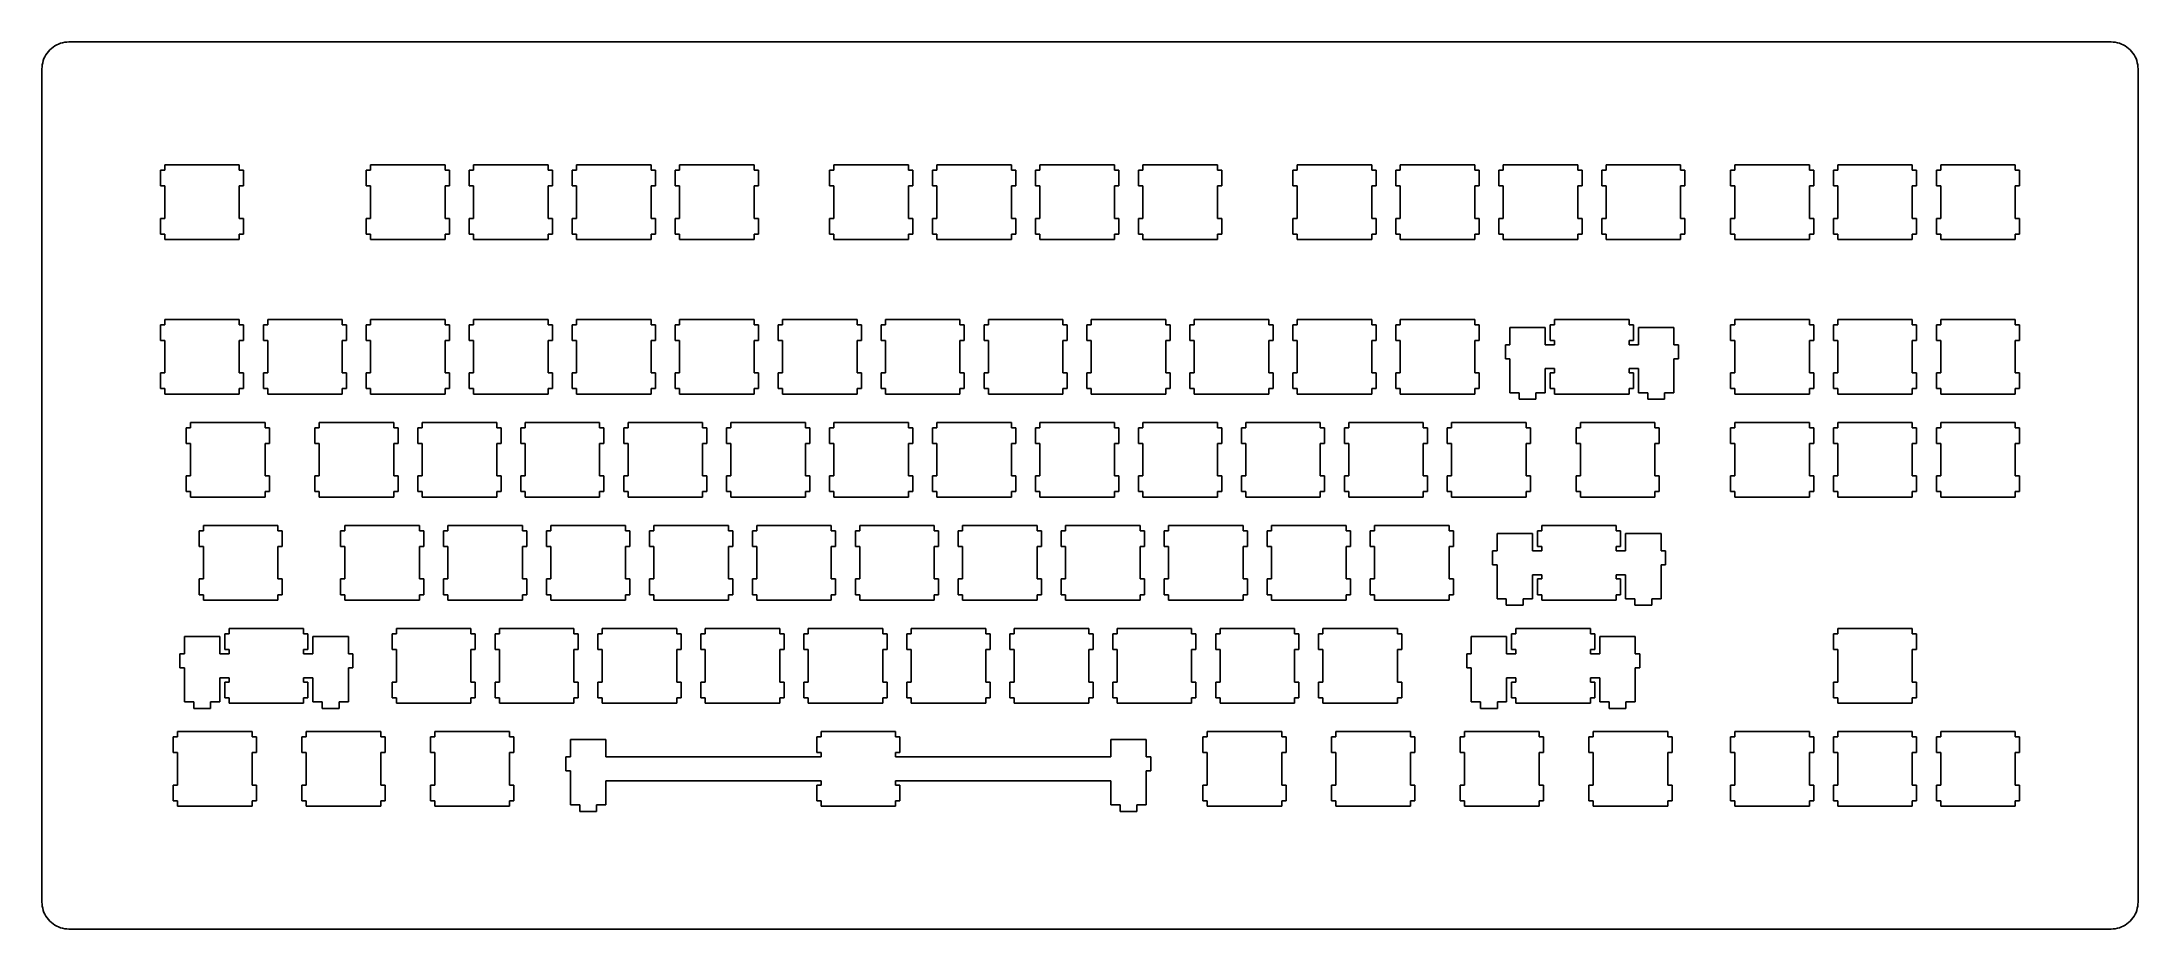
# Model space of a CAD drawing. Extents: x 0 to 388, y 0 to 164.
import ezdxf

# ---------------------------------------------------------------- set-up
doc = ezdxf.new("R2010")
doc.units = 0
doc.layers.get('0').update_dxf_attribs({"linetype": 'CONTINUOUS'})

msp = doc.modelspace()

# ---------------------------------------------------------------- linework, layer by layer
at = {"color": 0}
for p, q in [((1.5599, 162.834), (1.8479, 163.102)), ((1.8479, 163.102), (2.1566, 163.344)), ((2.1566, 163.344), (2.4819, 163.564)), ((2.4819, 163.564), (2.825, 163.755)), ((2.825, 163.755), (3.1819, 163.919)), ((3.1819, 163.919), (3.5498, 164.055)), ((3.5498, 164.055), (3.9274, 164.162)), ((3.9274, 164.162), (4.3119, 164.237)), ((4.3119, 164.237), (4.7019, 164.284)), ((4.7019, 164.284), (5.096, 164.299)), ((5.096, 164.299), (382.958, 164.299)), ((382.958, 164.299), (383.35, 164.284)), ((383.35, 164.284), (383.741, 164.237)), ((383.741, 164.237), (384.126, 164.162)), ((384.126, 164.162), (384.503, 164.055)), ((384.503, 164.055), (384.87, 163.919)), ((384.87, 163.919), (385.226, 163.755)), ((385.226, 163.755), (385.572, 163.564)), ((385.572, 163.564), (385.897, 163.344)), ((385.897, 163.344), (386.203, 163.102)), ((386.203, 163.102), (386.493, 162.834)), ((0.0951, 159.299), (0.1102, 159.693)), ((0.0951, 5.2737), (0.0951, 159.299)), ((0.1102, 159.693), (0.1571, 160.082)), ((0.1571, 160.082), (0.2329, 160.467)), ((0.2329, 160.467), (0.339, 160.845)), ((0.339, 160.845), (0.4754, 161.212)), ((0.4754, 161.212), (0.6394, 161.569)), ((0.6394, 161.569), (0.831, 161.913)), ((0.831, 161.913), (1.0501, 162.238)), ((1.0501, 162.238), (1.2926, 162.547)), ((1.2926, 162.547), (1.5599, 162.834)), ((386.493, 162.834), (386.761, 162.547)), ((386.761, 162.547), (387.004, 162.238)), ((387.004, 162.238), (387.223, 161.913)), ((387.223, 161.913), (387.414, 161.569)), ((387.414, 161.569), (387.576, 161.212)), ((387.576, 161.212), (387.713, 160.845)), ((387.713, 160.845), (387.819, 160.467)), ((387.819, 160.467), (387.897, 160.082)), ((387.897, 160.082), (387.943, 159.693)), ((387.943, 159.693), (387.96, 159.299)), ((387.96, 159.299), (387.96, 5.2724)), ((22.8203, 140.574), (22.0211, 140.574)), ((22.0211, 140.574), (22.0211, 137.674)), ((22.8203, 141.574), (22.8203, 140.574)), ((36.6201, 141.574), (22.8203, 141.574)), ((36.6201, 140.574), (36.6201, 141.574)), ((37.4205, 140.574), (36.6201, 140.574)), ((37.4205, 137.674), (37.4205, 140.574)), ((60.9191, 140.574), (60.1197, 140.574)), ((60.1197, 140.574), (60.1197, 137.674)), ((60.9191, 141.574), (60.9191, 140.574)), ((74.7201, 141.574), (60.9191, 141.574)), ((74.7201, 140.574), (74.7201, 141.574)), ((75.5206, 140.574), (74.7201, 140.574)), ((75.5206, 137.674), (75.5206, 140.574)), ((79.9691, 140.574), (79.1697, 140.574)), ((79.1697, 140.574), (79.1697, 137.674)), ((79.9691, 141.574), (79.9691, 140.574)), ((93.7701, 141.574), (79.9691, 141.574)), ((93.7701, 140.574), (93.7701, 141.574)), ((94.5706, 140.574), (93.7701, 140.574)), ((94.5706, 137.674), (94.5706, 140.574)), ((99.0191, 140.574), (98.2197, 140.574)), ((98.2197, 140.574), (98.2197, 137.674)), ((99.0191, 141.574), (99.0191, 140.574)), ((112.82, 141.574), (99.0191, 141.574)), ((112.82, 140.574), (112.82, 141.574)), ((113.619, 140.574), (112.82, 140.574)), ((113.619, 137.674), (113.619, 140.574)), ((118.07, 140.574), (117.271, 140.574)), ((117.271, 140.574), (117.271, 137.674)), ((118.07, 141.574), (118.07, 140.574)), ((131.87, 141.574), (118.07, 141.574)), ((131.87, 140.574), (131.87, 141.574)), ((132.671, 140.574), (131.87, 140.574)), ((132.671, 137.674), (132.671, 140.574)), ((146.644, 140.574), (145.846, 140.574)), ((145.846, 140.574), (145.846, 137.674)), ((146.644, 141.574), (146.644, 140.574)), ((160.445, 141.574), (146.644, 141.574)), ((160.445, 140.574), (160.445, 141.574)), ((161.244, 140.574), (160.445, 140.574)), ((161.244, 137.674), (161.244, 140.574)), ((165.695, 140.574), (164.896, 140.574)), ((164.896, 140.574), (164.896, 137.674)), ((165.695, 141.574), (165.695, 140.574)), ((179.495, 141.574), (165.695, 141.574)), ((179.495, 140.574), (179.495, 141.574)), ((180.296, 140.574), (179.495, 140.574)), ((180.296, 137.674), (180.296, 140.574)), ((184.745, 140.574), (183.946, 140.574)), ((183.946, 140.574), (183.946, 137.674)), ((184.745, 141.574), (184.745, 140.574)), ((198.545, 141.574), (184.745, 141.574)), ((198.545, 140.574), (198.545, 141.574)), ((199.346, 140.574), (198.545, 140.574)), ((199.346, 137.674), (199.346, 140.574)), ((203.795, 140.574), (202.996, 140.574)), ((202.996, 140.574), (202.996, 137.674)), ((203.795, 141.574), (203.795, 140.574)), ((217.595, 141.574), (203.795, 141.574)), ((217.595, 140.574), (217.595, 141.574)), ((218.396, 140.574), (217.595, 140.574)), ((218.396, 137.674), (218.396, 140.574)), ((232.37, 140.574), (231.571, 140.574)), ((231.571, 140.574), (231.571, 137.674)), ((232.37, 141.574), (232.37, 140.574)), ((246.17, 141.574), (232.37, 141.574)), ((246.17, 140.574), (246.17, 141.574)), ((246.971, 140.574), (246.17, 140.574)), ((246.971, 137.674), (246.971, 140.574)), ((251.42, 140.574), (250.621, 140.574)), ((250.621, 140.574), (250.621, 137.674)), ((251.42, 141.574), (251.42, 140.574)), ((265.22, 141.574), (251.42, 141.574)), ((265.22, 140.574), (265.22, 141.574)), ((266.021, 140.574), (265.22, 140.574)), ((266.021, 137.674), (266.021, 140.574)), ((270.47, 140.574), (269.671, 140.574)), ((269.671, 140.574), (269.671, 137.674)), ((270.47, 141.574), (270.47, 140.574)), ((284.27, 141.574), (270.47, 141.574)), ((284.27, 140.574), (284.27, 141.574)), ((285.071, 140.574), (284.27, 140.574)), ((285.071, 137.674), (285.071, 140.574)), ((289.52, 140.574), (288.721, 140.574)), ((288.721, 140.574), (288.721, 137.674)), ((289.52, 141.574), (289.52, 140.574)), ((303.32, 141.574), (289.52, 141.574)), ((303.32, 140.574), (303.32, 141.574)), ((304.121, 140.574), (303.32, 140.574)), ((304.121, 137.674), (304.121, 140.574)), ((313.333, 140.574), (312.532, 140.574)), ((312.532, 140.574), (312.532, 137.674)), ((313.333, 141.574), (313.333, 140.574)), ((327.133, 141.574), (313.333, 141.574)), ((327.133, 140.574), (327.133, 141.574)), ((327.933, 140.574), (327.133, 140.574)), ((327.933, 137.674), (327.933, 140.574)), ((332.383, 140.574), (331.582, 140.574)), ((331.582, 140.574), (331.582, 137.674)), ((332.383, 141.574), (332.383, 140.574)), ((346.183, 141.574), (332.383, 141.574)), ((346.183, 140.574), (346.183, 141.574)), ((346.983, 140.574), (346.183, 140.574)), ((346.983, 137.674), (346.983, 140.574)), ((351.433, 140.574), (350.632, 140.574)), ((350.632, 140.574), (350.632, 137.674)), ((351.433, 141.574), (351.433, 140.574)), ((365.231, 141.574), (351.433, 141.574)), ((365.231, 140.574), (365.231, 141.574)), ((366.032, 140.574), (365.231, 140.574)), ((366.032, 137.674), (366.032, 140.574)), ((22.0211, 137.674), (22.8203, 137.674)), ((22.8203, 137.674), (22.8203, 131.674)), ((36.6201, 131.674), (36.6201, 137.674)), ((36.6201, 137.674), (37.4205, 137.674)), ((60.1197, 137.674), (60.9191, 137.674)), ((60.9191, 137.674), (60.9191, 131.674)), ((74.7201, 131.674), (74.7201, 137.674)), ((74.7201, 137.674), (75.5206, 137.674)), ((79.1697, 137.674), (79.9691, 137.674)), ((79.9691, 137.674), (79.9691, 131.674)), ((93.7701, 131.674), (93.7701, 137.674)), ((93.7701, 137.674), (94.5706, 137.674)), ((98.2197, 137.674), (99.0191, 137.674)), ((99.0191, 137.674), (99.0191, 131.674)), ((112.82, 131.674), (112.82, 137.674)), ((112.82, 137.674), (113.619, 137.674)), ((117.271, 137.674), (118.07, 137.674)), ((118.07, 137.674), (118.07, 131.674)), ((131.87, 131.674), (131.87, 137.674)), ((131.87, 137.674), (132.671, 137.674)), ((145.846, 137.674), (146.644, 137.674)), ((146.644, 137.674), (146.644, 131.674)), ((160.445, 131.674), (160.445, 137.674)), ((160.445, 137.674), (161.244, 137.674)), ((164.896, 137.674), (165.695, 137.674)), ((165.695, 137.674), (165.695, 131.674)), ((179.495, 131.674), (179.495, 137.674)), ((179.495, 137.674), (180.296, 137.674)), ((183.946, 137.674), (184.745, 137.674)), ((184.745, 137.674), (184.745, 131.674)), ((198.545, 131.674), (198.545, 137.674)), ((198.545, 137.674), (199.346, 137.674)), ((202.996, 137.674), (203.795, 137.674)), ((203.795, 137.674), (203.795, 131.674)), ((217.595, 131.674), (217.595, 137.674)), ((217.595, 137.674), (218.396, 137.674)), ((231.571, 137.674), (232.37, 137.674)), ((232.37, 137.674), (232.37, 131.674)), ((246.17, 131.674), (246.17, 137.674)), ((246.17, 137.674), (246.971, 137.674)), ((250.621, 137.674), (251.42, 137.674)), ((251.42, 137.674), (251.42, 131.674)), ((265.22, 131.674), (265.22, 137.674)), ((265.22, 137.674), (266.021, 137.674)), ((269.671, 137.674), (270.47, 137.674)), ((270.47, 137.674), (270.47, 131.674)), ((284.27, 131.674), (284.27, 137.674)), ((284.27, 137.674), (285.071, 137.674)), ((288.721, 137.674), (289.52, 137.674)), ((289.52, 137.674), (289.52, 131.674)), ((303.32, 131.674), (303.32, 137.674)), ((303.32, 137.674), (304.121, 137.674)), ((312.532, 137.674), (313.333, 137.674)), ((313.333, 137.674), (313.333, 131.674)), ((327.133, 131.674), (327.133, 137.674)), ((327.133, 137.674), (327.933, 137.674)), ((331.582, 137.674), (332.383, 137.674)), ((332.383, 137.674), (332.383, 131.674)), ((346.183, 131.674), (346.183, 137.674)), ((346.183, 137.674), (346.983, 137.674)), ((350.632, 137.674), (351.433, 137.674)), ((351.433, 137.674), (351.433, 131.674)), ((365.231, 131.674), (365.231, 137.674)), ((365.231, 137.674), (366.032, 137.674)), ((22.8203, 131.674), (22.0211, 131.674)), ((22.0211, 131.674), (22.0211, 128.773)), ((22.0211, 128.773), (22.8203, 128.773)), ((22.8203, 128.773), (22.8203, 127.774)), ((37.4205, 131.674), (36.6201, 131.674)), ((36.6201, 127.774), (36.6201, 128.773)), ((36.6201, 128.773), (37.4205, 128.773)), ((37.4205, 128.773), (37.4205, 131.674)), ((60.9191, 131.674), (60.1197, 131.674)), ((60.1197, 131.674), (60.1197, 128.773)), ((60.1197, 128.773), (60.9191, 128.773)), ((60.9191, 128.773), (60.9191, 127.774)), ((75.5206, 131.674), (74.7201, 131.674)), ((74.7201, 127.774), (74.7201, 128.773)), ((74.7201, 128.773), (75.5206, 128.773)), ((75.5206, 128.773), (75.5206, 131.674)), ((79.9691, 131.674), (79.1697, 131.674)), ((79.1697, 131.674), (79.1697, 128.773)), ((79.1697, 128.773), (79.9691, 128.773)), ((79.9691, 128.773), (79.9691, 127.774)), ((94.5706, 131.674), (93.7701, 131.674)), ((93.7701, 127.774), (93.7701, 128.773)), ((93.7701, 128.773), (94.5706, 128.773)), ((94.5706, 128.773), (94.5706, 131.674)), ((99.0191, 131.674), (98.2197, 131.674)), ((98.2197, 131.674), (98.2197, 128.773)), ((98.2197, 128.773), (99.0191, 128.773)), ((99.0191, 128.773), (99.0191, 127.774)), ((113.619, 131.674), (112.82, 131.674)), ((112.82, 127.774), (112.82, 128.773)), ((112.82, 128.773), (113.619, 128.773)), ((113.619, 128.773), (113.619, 131.674)), ((118.07, 131.674), (117.271, 131.674)), ((117.271, 131.674), (117.271, 128.773)), ((117.271, 128.773), (118.07, 128.773)), ((118.07, 128.773), (118.07, 127.774)), ((132.671, 131.674), (131.87, 131.674)), ((131.87, 127.774), (131.87, 128.773)), ((131.87, 128.773), (132.671, 128.773)), ((132.671, 128.773), (132.671, 131.674)), ((146.644, 131.674), (145.846, 131.674)), ((145.846, 131.674), (145.846, 128.773)), ((145.846, 128.773), (146.644, 128.773)), ((146.644, 128.773), (146.644, 127.774)), ((161.244, 131.674), (160.445, 131.674)), ((160.445, 127.774), (160.445, 128.773)), ((160.445, 128.773), (161.244, 128.773)), ((161.244, 128.773), (161.244, 131.674)), ((165.695, 131.674), (164.896, 131.674)), ((164.896, 131.674), (164.896, 128.773)), ((164.896, 128.773), (165.695, 128.773)), ((165.695, 128.773), (165.695, 127.774)), ((180.296, 131.674), (179.495, 131.674)), ((179.495, 127.774), (179.495, 128.773)), ((179.495, 128.773), (180.296, 128.773)), ((180.296, 128.773), (180.296, 131.674)), ((184.745, 131.674), (183.946, 131.674)), ((183.946, 131.674), (183.946, 128.773)), ((183.946, 128.773), (184.745, 128.773)), ((184.745, 128.773), (184.745, 127.774)), ((199.346, 131.674), (198.545, 131.674)), ((198.545, 127.774), (198.545, 128.773)), ((198.545, 128.773), (199.346, 128.773)), ((199.346, 128.773), (199.346, 131.674)), ((203.795, 131.674), (202.996, 131.674)), ((202.996, 131.674), (202.996, 128.773)), ((202.996, 128.773), (203.795, 128.773)), ((203.795, 128.773), (203.795, 127.774)), ((218.396, 131.674), (217.595, 131.674)), ((217.595, 127.774), (217.595, 128.773)), ((217.595, 128.773), (218.396, 128.773)), ((218.396, 128.773), (218.396, 131.674)), ((232.37, 131.674), (231.571, 131.674)), ((231.571, 131.674), (231.571, 128.773)), ((231.571, 128.773), (232.37, 128.773)), ((232.37, 128.773), (232.37, 127.774)), ((246.971, 131.674), (246.17, 131.674)), ((246.17, 127.774), (246.17, 128.773)), ((246.17, 128.773), (246.971, 128.773)), ((246.971, 128.773), (246.971, 131.674)), ((251.42, 131.674), (250.621, 131.674)), ((250.621, 131.674), (250.621, 128.773)), ((250.621, 128.773), (251.42, 128.773)), ((251.42, 128.773), (251.42, 127.774)), ((266.021, 131.674), (265.22, 131.674)), ((265.22, 127.774), (265.22, 128.773)), ((265.22, 128.773), (266.021, 128.773)), ((266.021, 128.773), (266.021, 131.674)), ((270.47, 131.674), (269.671, 131.674)), ((269.671, 131.674), (269.671, 128.773)), ((269.671, 128.773), (270.47, 128.773)), ((270.47, 128.773), (270.47, 127.774)), ((285.071, 131.674), (284.27, 131.674)), ((284.27, 127.774), (284.27, 128.773)), ((284.27, 128.773), (285.071, 128.773)), ((285.071, 128.773), (285.071, 131.674)), ((289.52, 131.674), (288.721, 131.674)), ((288.721, 131.674), (288.721, 128.773)), ((288.721, 128.773), (289.52, 128.773)), ((289.52, 128.773), (289.52, 127.774)), ((304.121, 131.674), (303.32, 131.674)), ((303.32, 127.774), (303.32, 128.773)), ((303.32, 128.773), (304.121, 128.773)), ((304.121, 128.773), (304.121, 131.674)), ((313.333, 131.674), (312.532, 131.674)), ((312.532, 131.674), (312.532, 128.773)), ((312.532, 128.773), (313.333, 128.773)), ((313.333, 128.773), (313.333, 127.774)), ((327.933, 131.674), (327.133, 131.674)), ((327.133, 127.774), (327.133, 128.773)), ((327.133, 128.773), (327.933, 128.773)), ((327.933, 128.773), (327.933, 131.674)), ((332.383, 131.674), (331.582, 131.674)), ((331.582, 131.674), (331.582, 128.773)), ((331.582, 128.773), (332.383, 128.773)), ((332.383, 128.773), (332.383, 127.774)), ((346.983, 131.674), (346.183, 131.674)), ((346.183, 127.774), (346.183, 128.773)), ((346.183, 128.773), (346.983, 128.773)), ((346.983, 128.773), (346.983, 131.674)), ((351.433, 131.674), (350.632, 131.674)), ((350.632, 131.674), (350.632, 128.773)), ((350.632, 128.773), (351.433, 128.773)), ((351.433, 128.773), (351.433, 127.774)), ((366.032, 131.674), (365.231, 131.674)), ((365.231, 127.774), (365.231, 128.773)), ((365.231, 128.773), (366.032, 128.773)), ((366.032, 128.773), (366.032, 131.674)), ((22.8203, 127.774), (36.6201, 127.774)), ((60.9191, 127.774), (74.7201, 127.774)), ((79.9691, 127.774), (93.7701, 127.774)), ((99.0191, 127.774), (112.82, 127.774)), ((118.07, 127.774), (131.87, 127.774)), ((146.644, 127.774), (160.445, 127.774)), ((165.695, 127.774), (179.495, 127.774)), ((184.745, 127.774), (198.545, 127.774)), ((203.795, 127.774), (217.595, 127.774)), ((232.37, 127.774), (246.17, 127.774)), ((251.42, 127.774), (265.22, 127.774)), ((270.47, 127.774), (284.27, 127.774)), ((289.52, 127.774), (303.32, 127.774)), ((313.333, 127.774), (327.133, 127.774)), ((332.383, 127.774), (346.183, 127.774)), ((351.433, 127.774), (365.231, 127.774)), ((22.8203, 112.999), (22.8203, 111.999)), ((36.6201, 112.999), (22.8203, 112.999)), ((36.6201, 111.999), (36.6201, 112.999)), ((41.8705, 112.999), (41.8705, 111.999)), ((55.6701, 112.999), (41.8705, 112.999)), ((55.6701, 111.999), (55.6701, 112.999)), ((60.9191, 112.999), (60.9191, 111.999)), ((74.7201, 112.999), (60.9191, 112.999)), ((74.7201, 111.999), (74.7201, 112.999)), ((79.9691, 112.999), (79.9691, 111.999)), ((93.7701, 112.999), (79.9691, 112.999)), ((93.7701, 111.999), (93.7701, 112.999)), ((99.0191, 112.999), (99.0191, 111.999)), ((112.82, 112.999), (99.0191, 112.999)), ((112.82, 111.999), (112.82, 112.999)), ((118.07, 112.999), (118.07, 111.999)), ((131.87, 112.999), (118.07, 112.999)), ((131.87, 111.999), (131.87, 112.999)), ((137.12, 112.999), (137.12, 111.999)), ((150.92, 112.999), (137.12, 112.999)), ((150.92, 111.999), (150.92, 112.999)), ((156.17, 112.999), (156.17, 111.999)), ((169.97, 112.999), (156.17, 112.999)), ((169.97, 111.999), (169.97, 112.999)), ((175.22, 112.999), (175.22, 111.999)), ((189.02, 112.999), (175.22, 112.999)), ((189.02, 111.999), (189.02, 112.999)), ((194.27, 112.999), (194.27, 111.999)), ((208.07, 112.999), (194.27, 112.999)), ((208.07, 111.999), (208.07, 112.999)), ((213.32, 112.999), (213.32, 111.999)), ((227.12, 112.999), (213.32, 112.999)), ((227.12, 111.999), (227.12, 112.999)), ((232.37, 112.999), (232.37, 111.999)), ((246.17, 112.999), (232.37, 112.999)), ((246.17, 111.999), (246.17, 112.999)), ((251.42, 112.999), (251.42, 111.999)), ((265.22, 112.999), (251.42, 112.999)), ((265.22, 111.999), (265.22, 112.999)), ((279.995, 112.999), (279.995, 111.999)), ((293.795, 112.999), (279.995, 112.999)), ((293.795, 111.999), (293.795, 112.999)), ((313.333, 112.999), (313.333, 111.999)), ((327.133, 112.999), (313.333, 112.999)), ((327.133, 111.999), (327.133, 112.999)), ((332.383, 112.999), (332.383, 111.999)), ((346.183, 112.999), (332.383, 112.999)), ((346.183, 111.999), (346.183, 112.999)), ((351.433, 112.999), (351.433, 111.999)), ((365.231, 112.999), (351.433, 112.999)), ((365.231, 111.999), (365.231, 112.999)), ((22.8203, 111.999), (22.0211, 111.999)), ((22.0211, 111.999), (22.0211, 109.099)), ((22.0211, 109.099), (22.8203, 109.099)), ((22.8203, 109.099), (22.8203, 103.099)), ((37.4205, 111.999), (36.6201, 111.999)), ((36.6201, 103.099), (36.6201, 109.099)), ((36.6201, 109.099), (37.4205, 109.099)), ((37.4205, 109.099), (37.4205, 111.999)), ((41.8705, 111.999), (41.0697, 111.999)), ((41.0697, 111.999), (41.0697, 109.099)), ((41.0697, 109.099), (41.8705, 109.099)), ((41.8705, 109.099), (41.8705, 103.099)), ((56.4706, 111.999), (55.6701, 111.999)), ((55.6701, 103.099), (55.6701, 109.099)), ((55.6701, 109.099), (56.4706, 109.099)), ((56.4706, 109.099), (56.4706, 111.999)), ((60.9191, 111.999), (60.1197, 111.999)), ((60.1197, 111.999), (60.1197, 109.099)), ((60.1197, 109.099), (60.9191, 109.099)), ((60.9191, 109.099), (60.9191, 103.099)), ((75.5206, 111.999), (74.7201, 111.999)), ((74.7201, 103.099), (74.7201, 109.099)), ((74.7201, 109.099), (75.5206, 109.099)), ((75.5206, 109.099), (75.5206, 111.999)), ((79.9691, 111.999), (79.1697, 111.999)), ((79.1697, 111.999), (79.1697, 109.099)), ((79.1697, 109.099), (79.9691, 109.099)), ((79.9691, 109.099), (79.9691, 103.099)), ((94.5706, 111.999), (93.7701, 111.999)), ((93.7701, 103.099), (93.7701, 109.099)), ((93.7701, 109.099), (94.5706, 109.099)), ((94.5706, 109.099), (94.5706, 111.999)), ((99.0191, 111.999), (98.2197, 111.999)), ((98.2197, 111.999), (98.2197, 109.099)), ((98.2197, 109.099), (99.0191, 109.099)), ((99.0191, 109.099), (99.0191, 103.099)), ((113.619, 111.999), (112.82, 111.999)), ((112.82, 103.099), (112.82, 109.099)), ((112.82, 109.099), (113.619, 109.099)), ((113.619, 109.099), (113.619, 111.999)), ((118.07, 111.999), (117.271, 111.999)), ((117.271, 111.999), (117.271, 109.099)), ((117.271, 109.099), (118.07, 109.099)), ((118.07, 109.099), (118.07, 103.099)), ((132.671, 111.999), (131.87, 111.999)), ((131.87, 103.099), (131.87, 109.099)), ((131.87, 109.099), (132.671, 109.099)), ((132.671, 109.099), (132.671, 111.999)), ((137.12, 111.999), (136.321, 111.999)), ((136.321, 111.999), (136.321, 109.099)), ((136.321, 109.099), (137.12, 109.099)), ((137.12, 109.099), (137.12, 103.099)), ((151.721, 111.999), (150.92, 111.999)), ((150.92, 103.099), (150.92, 109.099)), ((150.92, 109.099), (151.721, 109.099)), ((151.721, 109.099), (151.721, 111.999)), ((156.17, 111.999), (155.371, 111.999)), ((155.371, 111.999), (155.371, 109.099)), ((155.371, 109.099), (156.17, 109.099)), ((156.17, 109.099), (156.17, 103.099)), ((170.771, 111.999), (169.97, 111.999)), ((169.97, 103.099), (169.97, 109.099)), ((169.97, 109.099), (170.771, 109.099)), ((170.771, 109.099), (170.771, 111.999)), ((175.22, 111.999), (174.421, 111.999)), ((174.421, 111.999), (174.421, 109.099)), ((174.421, 109.099), (175.22, 109.099)), ((175.22, 109.099), (175.22, 103.099)), ((189.821, 111.999), (189.02, 111.999)), ((189.02, 103.099), (189.02, 109.099)), ((189.02, 109.099), (189.821, 109.099)), ((189.821, 109.099), (189.821, 111.999)), ((194.27, 111.999), (193.471, 111.999)), ((193.471, 111.999), (193.471, 109.099)), ((193.471, 109.099), (194.27, 109.099)), ((194.27, 109.099), (194.27, 103.099)), ((208.871, 111.999), (208.07, 111.999)), ((208.07, 103.099), (208.07, 109.099)), ((208.07, 109.099), (208.871, 109.099)), ((208.871, 109.099), (208.871, 111.999)), ((213.32, 111.999), (212.521, 111.999)), ((212.521, 111.999), (212.521, 109.099)), ((212.521, 109.099), (213.32, 109.099)), ((213.32, 109.099), (213.32, 103.099)), ((227.921, 111.999), (227.12, 111.999)), ((227.12, 103.099), (227.12, 109.099)), ((227.12, 109.099), (227.921, 109.099)), ((227.921, 109.099), (227.921, 111.999)), ((232.37, 111.999), (231.571, 111.999)), ((231.571, 111.999), (231.571, 109.099)), ((231.571, 109.099), (232.37, 109.099)), ((232.37, 109.099), (232.37, 103.099)), ((246.971, 111.999), (246.17, 111.999)), ((246.17, 103.099), (246.17, 109.099)), ((246.17, 109.099), (246.971, 109.099)), ((246.971, 109.099), (246.971, 111.999)), ((251.42, 111.999), (250.621, 111.999)), ((250.621, 111.999), (250.621, 109.099)), ((250.621, 109.099), (251.42, 109.099)), ((251.42, 109.099), (251.42, 103.099)), ((266.021, 111.999), (265.22, 111.999)), ((265.22, 103.099), (265.22, 109.099)), ((265.22, 109.099), (266.021, 109.099)), ((266.021, 109.099), (266.021, 111.999)), ((278.27, 111.529), (271.72, 111.529)), ((271.72, 111.529), (271.72, 108.299)), ((278.27, 108.299), (278.27, 111.529)), ((279.995, 111.999), (279.196, 111.999)), ((279.196, 111.999), (279.196, 109.099)), ((279.196, 109.099), (279.995, 109.099)), ((279.995, 109.099), (279.995, 108.299)), ((294.596, 111.999), (293.795, 111.999)), ((293.795, 108.299), (293.795, 109.099)), ((293.795, 109.099), (294.596, 109.099)), ((294.596, 109.099), (294.596, 111.999)), ((302.07, 111.529), (295.52, 111.529)), ((295.52, 111.529), (295.52, 108.299)), ((302.07, 108.299), (302.07, 111.529)), ((313.333, 111.999), (312.532, 111.999)), ((312.532, 111.999), (312.532, 109.099)), ((312.532, 109.099), (313.333, 109.099)), ((313.333, 109.099), (313.333, 103.099)), ((327.933, 111.999), (327.133, 111.999)), ((327.133, 103.099), (327.133, 109.099)), ((327.133, 109.099), (327.933, 109.099)), ((327.933, 109.099), (327.933, 111.999)), ((332.383, 111.999), (331.582, 111.999)), ((331.582, 111.999), (331.582, 109.099)), ((331.582, 109.099), (332.383, 109.099)), ((332.383, 109.099), (332.383, 103.099)), ((346.983, 111.999), (346.183, 111.999)), ((346.183, 103.099), (346.183, 109.099)), ((346.183, 109.099), (346.983, 109.099)), ((346.983, 109.099), (346.983, 111.999)), ((351.433, 111.999), (350.632, 111.999)), ((350.632, 111.999), (350.632, 109.099)), ((350.632, 109.099), (351.433, 109.099)), ((351.433, 109.099), (351.433, 103.099)), ((366.032, 111.999), (365.231, 111.999)), ((365.231, 103.099), (365.231, 109.099)), ((365.231, 109.099), (366.032, 109.099)), ((366.032, 109.099), (366.032, 111.999)), ((271.72, 108.299), (270.896, 108.299)), ((270.896, 108.299), (270.896, 105.698)), ((270.896, 105.698), (271.72, 105.698)), ((271.72, 105.698), (271.72, 99.4297)), ((279.995, 108.299), (278.27, 108.299)), ((295.52, 108.299), (293.795, 108.299)), ((302.896, 108.299), (302.07, 108.299)), ((302.07, 99.4297), (302.07, 105.698)), ((302.07, 105.698), (302.896, 105.698)), ((302.896, 105.698), (302.896, 108.299)), ((22.8203, 103.099), (22.0211, 103.099)), ((22.0211, 103.099), (22.0211, 100.198)), ((37.4205, 103.099), (36.6201, 103.099)), ((37.4205, 100.198), (37.4205, 103.099)), ((41.8705, 103.099), (41.0697, 103.099)), ((41.0697, 103.099), (41.0697, 100.198)), ((56.4706, 103.099), (55.6701, 103.099)), ((56.4706, 100.198), (56.4706, 103.099)), ((60.9191, 103.099), (60.1197, 103.099)), ((60.1197, 103.099), (60.1197, 100.198)), ((75.5206, 103.099), (74.7201, 103.099)), ((75.5206, 100.198), (75.5206, 103.099)), ((79.9691, 103.099), (79.1697, 103.099)), ((79.1697, 103.099), (79.1697, 100.198)), ((94.5706, 103.099), (93.7701, 103.099)), ((94.5706, 100.198), (94.5706, 103.099)), ((99.0191, 103.099), (98.2197, 103.099)), ((98.2197, 103.099), (98.2197, 100.198)), ((113.619, 103.099), (112.82, 103.099)), ((113.619, 100.198), (113.619, 103.099)), ((118.07, 103.099), (117.271, 103.099)), ((117.271, 103.099), (117.271, 100.198)), ((132.671, 103.099), (131.87, 103.099)), ((132.671, 100.198), (132.671, 103.099)), ((137.12, 103.099), (136.321, 103.099)), ((136.321, 103.099), (136.321, 100.198)), ((151.721, 103.099), (150.92, 103.099)), ((151.721, 100.198), (151.721, 103.099)), ((156.17, 103.099), (155.371, 103.099)), ((155.371, 103.099), (155.371, 100.198)), ((170.771, 103.099), (169.97, 103.099)), ((170.771, 100.198), (170.771, 103.099)), ((175.22, 103.099), (174.421, 103.099)), ((174.421, 103.099), (174.421, 100.198)), ((189.821, 103.099), (189.02, 103.099)), ((189.821, 100.198), (189.821, 103.099)), ((194.27, 103.099), (193.471, 103.099)), ((193.471, 103.099), (193.471, 100.198)), ((208.871, 103.099), (208.07, 103.099)), ((208.871, 100.198), (208.871, 103.099)), ((213.32, 103.099), (212.521, 103.099)), ((212.521, 103.099), (212.521, 100.198)), ((227.921, 103.099), (227.12, 103.099)), ((227.921, 100.198), (227.921, 103.099)), ((232.37, 103.099), (231.571, 103.099)), ((231.571, 103.099), (231.571, 100.198)), ((246.971, 103.099), (246.17, 103.099)), ((246.971, 100.198), (246.971, 103.099)), ((251.42, 103.099), (250.621, 103.099)), ((250.621, 103.099), (250.621, 100.198)), ((266.021, 103.099), (265.22, 103.099)), ((266.021, 100.198), (266.021, 103.099)), ((278.27, 99.4297), (278.27, 103.899)), ((278.27, 103.899), (279.995, 103.899)), ((279.995, 103.099), (279.196, 103.099)), ((279.196, 103.099), (279.196, 100.198)), ((279.995, 103.899), (279.995, 103.099)), ((293.795, 103.099), (293.795, 103.899)), ((293.795, 103.899), (295.52, 103.899)), ((294.596, 103.099), (293.795, 103.099)), ((294.596, 100.198), (294.596, 103.099)), ((295.52, 103.899), (295.52, 99.4297)), ((313.333, 103.099), (312.532, 103.099)), ((312.532, 103.099), (312.532, 100.198)), ((327.933, 103.099), (327.133, 103.099)), ((327.933, 100.198), (327.933, 103.099)), ((332.383, 103.099), (331.582, 103.099)), ((331.582, 103.099), (331.582, 100.198)), ((346.983, 103.099), (346.183, 103.099)), ((346.983, 100.198), (346.983, 103.099)), ((351.433, 103.099), (350.632, 103.099)), ((350.632, 103.099), (350.632, 100.198)), ((366.032, 103.099), (365.231, 103.099)), ((366.032, 100.198), (366.032, 103.099)), ((22.0211, 100.198), (22.8203, 100.198)), ((22.8203, 100.198), (22.8203, 99.1994)), ((22.8203, 99.1994), (36.6201, 99.1994)), ((36.6201, 99.1994), (36.6201, 100.198)), ((36.6201, 100.198), (37.4205, 100.198)), ((41.0697, 100.198), (41.8705, 100.198)), ((41.8705, 100.198), (41.8705, 99.1994)), ((41.8705, 99.1994), (55.6701, 99.1994)), ((55.6701, 99.1994), (55.6701, 100.198)), ((55.6701, 100.198), (56.4706, 100.198)), ((60.1197, 100.198), (60.9191, 100.198)), ((60.9191, 100.198), (60.9191, 99.1994)), ((60.9191, 99.1994), (74.7201, 99.1994)), ((74.7201, 99.1994), (74.7201, 100.198)), ((74.7201, 100.198), (75.5206, 100.198)), ((79.1697, 100.198), (79.9691, 100.198)), ((79.9691, 100.198), (79.9691, 99.1994)), ((79.9691, 99.1994), (93.7701, 99.1994)), ((93.7701, 99.1994), (93.7701, 100.198)), ((93.7701, 100.198), (94.5706, 100.198)), ((98.2197, 100.198), (99.0191, 100.198)), ((99.0191, 100.198), (99.0191, 99.1994)), ((99.0191, 99.1994), (112.82, 99.1994)), ((112.82, 99.1994), (112.82, 100.198)), ((112.82, 100.198), (113.619, 100.198)), ((117.271, 100.198), (118.07, 100.198)), ((118.07, 100.198), (118.07, 99.1994)), ((118.07, 99.1994), (131.87, 99.1994)), ((131.87, 99.1994), (131.87, 100.198)), ((131.87, 100.198), (132.671, 100.198)), ((136.321, 100.198), (137.12, 100.198)), ((137.12, 100.198), (137.12, 99.1994)), ((137.12, 99.1994), (150.92, 99.1994)), ((150.92, 99.1994), (150.92, 100.198)), ((150.92, 100.198), (151.721, 100.198)), ((155.371, 100.198), (156.17, 100.198)), ((156.17, 100.198), (156.17, 99.1994)), ((156.17, 99.1994), (169.97, 99.1994)), ((169.97, 99.1994), (169.97, 100.198)), ((169.97, 100.198), (170.771, 100.198)), ((174.421, 100.198), (175.22, 100.198)), ((175.22, 100.198), (175.22, 99.1994)), ((175.22, 99.1994), (189.02, 99.1994)), ((189.02, 99.1994), (189.02, 100.198)), ((189.02, 100.198), (189.821, 100.198)), ((193.471, 100.198), (194.27, 100.198)), ((194.27, 100.198), (194.27, 99.1994)), ((194.27, 99.1994), (208.07, 99.1994)), ((208.07, 99.1994), (208.07, 100.198)), ((208.07, 100.198), (208.871, 100.198)), ((212.521, 100.198), (213.32, 100.198)), ((213.32, 100.198), (213.32, 99.1994)), ((213.32, 99.1994), (227.12, 99.1994)), ((227.12, 99.1994), (227.12, 100.198)), ((227.12, 100.198), (227.921, 100.198)), ((231.571, 100.198), (232.37, 100.198)), ((232.37, 100.198), (232.37, 99.1994)), ((232.37, 99.1994), (246.17, 99.1994)), ((246.17, 99.1994), (246.17, 100.198)), ((246.17, 100.198), (246.971, 100.198)), ((250.621, 100.198), (251.42, 100.198)), ((251.42, 100.198), (251.42, 99.1994)), ((251.42, 99.1994), (265.22, 99.1994)), ((265.22, 99.1994), (265.22, 100.198)), ((265.22, 100.198), (266.021, 100.198)), ((271.72, 99.4297), (273.445, 99.4297)), ((273.445, 99.4297), (273.445, 98.2292)), ((273.445, 98.2292), (276.546, 98.2292)), ((276.546, 98.2292), (276.546, 99.4297)), ((276.546, 99.4297), (278.27, 99.4297)), ((279.196, 100.198), (279.995, 100.198)), ((279.995, 100.198), (279.995, 99.1994)), ((279.995, 99.1994), (293.795, 99.1994)), ((293.795, 99.1994), (293.795, 100.198)), ((293.795, 100.198), (294.596, 100.198)), ((295.52, 99.4297), (297.246, 99.4297)), ((297.246, 99.4297), (297.246, 98.2292)), ((297.246, 98.2292), (300.345, 98.2292)), ((300.345, 98.2292), (300.345, 99.4297)), ((300.345, 99.4297), (302.07, 99.4297)), ((312.532, 100.198), (313.333, 100.198)), ((313.333, 100.198), (313.333, 99.1994)), ((313.333, 99.1994), (327.133, 99.1994)), ((327.133, 99.1994), (327.133, 100.198)), ((327.133, 100.198), (327.933, 100.198)), ((331.582, 100.198), (332.383, 100.198)), ((332.383, 100.198), (332.383, 99.1994)), ((332.383, 99.1994), (346.183, 99.1994)), ((346.183, 99.1994), (346.183, 100.198)), ((346.183, 100.198), (346.983, 100.198)), ((350.632, 100.198), (351.433, 100.198)), ((351.433, 100.198), (351.433, 99.1994)), ((351.433, 99.1994), (365.231, 99.1994)), ((365.231, 99.1994), (365.231, 100.198)), ((365.231, 100.198), (366.032, 100.198)), ((27.5828, 93.9493), (27.5828, 92.9488)), ((41.3826, 93.9493), (27.5828, 93.9493)), ((41.3826, 92.9488), (41.3826, 93.9493)), ((51.3955, 93.9493), (51.3955, 92.9488)), ((65.1951, 93.9493), (51.3955, 93.9493)), ((65.1951, 92.9488), (65.1951, 93.9493)), ((70.4455, 93.9493), (70.4455, 92.9488)), ((84.2451, 93.9493), (70.4455, 93.9493)), ((84.2451, 92.9488), (84.2451, 93.9493)), ((89.4941, 93.9493), (89.4941, 92.9488)), ((103.295, 93.9493), (89.4941, 93.9493)), ((103.295, 92.9488), (103.295, 93.9493)), ((108.544, 93.9493), (108.544, 92.9488)), ((122.345, 93.9493), (108.544, 93.9493)), ((122.345, 92.9488), (122.345, 93.9493)), ((127.595, 93.9493), (127.595, 92.9488)), ((141.395, 93.9493), (127.595, 93.9493)), ((141.395, 92.9488), (141.395, 93.9493)), ((146.645, 93.9493), (146.645, 92.9488)), ((160.445, 93.9493), (146.645, 93.9493)), ((160.445, 92.9488), (160.445, 93.9493)), ((165.695, 93.9493), (165.695, 92.9488)), ((179.495, 93.9493), (165.695, 93.9493)), ((179.495, 92.9488), (179.495, 93.9493)), ((184.745, 93.9493), (184.745, 92.9488)), ((198.545, 93.9493), (184.745, 93.9493)), ((198.545, 92.9488), (198.545, 93.9493)), ((203.795, 93.9493), (203.795, 92.9488)), ((217.595, 93.9493), (203.795, 93.9493)), ((217.595, 92.9488), (217.595, 93.9493)), ((222.845, 93.9493), (222.845, 92.9488)), ((236.645, 93.9493), (222.845, 93.9493)), ((236.645, 92.9488), (236.645, 93.9493)), ((241.895, 93.9493), (241.895, 92.9488)), ((255.695, 93.9493), (241.895, 93.9493)), ((255.695, 92.9488), (255.695, 93.9493)), ((260.945, 93.9493), (260.945, 92.9488)), ((274.745, 93.9493), (260.945, 93.9493)), ((274.745, 92.9488), (274.745, 93.9493)), ((284.758, 93.9493), (284.758, 92.9488)), ((298.558, 93.9493), (284.758, 93.9493)), ((298.558, 92.9488), (298.558, 93.9493)), ((313.333, 93.9493), (313.333, 92.9488)), ((327.133, 93.9493), (313.333, 93.9493)), ((327.133, 92.9488), (327.133, 93.9493)), ((332.383, 93.9493), (332.383, 92.9488)), ((346.183, 93.9493), (332.383, 93.9493)), ((346.183, 92.9488), (346.183, 93.9493)), ((351.433, 93.9493), (351.433, 92.9488)), ((365.231, 93.9493), (351.433, 93.9493)), ((365.231, 92.9488), (365.231, 93.9493)), ((27.5828, 92.9488), (26.7822, 92.9488)), ((26.7822, 92.9488), (26.7822, 90.0493)), ((26.7822, 90.0493), (27.5828, 90.0493)), ((27.5828, 90.0493), (27.5828, 84.0493)), ((42.183, 92.9488), (41.3826, 92.9488)), ((41.3826, 84.0493), (41.3826, 90.0493)), ((41.3826, 90.0493), (42.183, 90.0493)), ((42.183, 90.0493), (42.183, 92.9488)), ((51.3955, 92.9488), (50.5961, 92.9488)), ((50.5961, 92.9488), (50.5961, 90.0493)), ((50.5961, 90.0493), (51.3955, 90.0493)), ((51.3955, 90.0493), (51.3955, 84.0493)), ((65.9956, 92.9488), (65.1951, 92.9488)), ((65.1951, 84.0493), (65.1951, 90.0493)), ((65.1951, 90.0493), (65.9956, 90.0493)), ((65.9956, 90.0493), (65.9956, 92.9488)), ((70.4455, 92.9488), (69.6461, 92.9488)), ((69.6461, 92.9488), (69.6461, 90.0493)), ((69.6461, 90.0493), (70.4455, 90.0493)), ((70.4455, 90.0493), (70.4455, 84.0493)), ((85.0456, 92.9488), (84.2451, 92.9488)), ((84.2451, 84.0493), (84.2451, 90.0493)), ((84.2451, 90.0493), (85.0456, 90.0493)), ((85.0456, 90.0493), (85.0456, 92.9488)), ((89.4941, 92.9488), (88.6961, 92.9488)), ((88.6961, 92.9488), (88.6961, 90.0493)), ((88.6961, 90.0493), (89.4941, 90.0493)), ((89.4941, 90.0493), (89.4941, 84.0493)), ((104.096, 92.9488), (103.295, 92.9488)), ((103.295, 84.0493), (103.295, 90.0493)), ((103.295, 90.0493), (104.096, 90.0493)), ((104.096, 90.0493), (104.096, 92.9488)), ((108.544, 92.9488), (107.745, 92.9488)), ((107.745, 92.9488), (107.745, 90.0493)), ((107.745, 90.0493), (108.544, 90.0493)), ((108.544, 90.0493), (108.544, 84.0493)), ((123.144, 92.9488), (122.345, 92.9488)), ((122.345, 84.0493), (122.345, 90.0493)), ((122.345, 90.0493), (123.144, 90.0493)), ((123.144, 90.0493), (123.144, 92.9488)), ((127.595, 92.9488), (126.796, 92.9488)), ((126.796, 92.9488), (126.796, 90.0493)), ((126.796, 90.0493), (127.595, 90.0493)), ((127.595, 90.0493), (127.595, 84.0493)), ((142.196, 92.9488), (141.395, 92.9488)), ((141.395, 84.0493), (141.395, 90.0493)), ((141.395, 90.0493), (142.196, 90.0493)), ((142.196, 90.0493), (142.196, 92.9488)), ((146.645, 92.9488), (145.846, 92.9488)), ((145.846, 92.9488), (145.846, 90.0493)), ((145.846, 90.0493), (146.645, 90.0493)), ((146.645, 90.0493), (146.645, 84.0493)), ((161.246, 92.9488), (160.445, 92.9488)), ((160.445, 84.0493), (160.445, 90.0493)), ((160.445, 90.0493), (161.246, 90.0493)), ((161.246, 90.0493), (161.246, 92.9488)), ((165.695, 92.9488), (164.896, 92.9488)), ((164.896, 92.9488), (164.896, 90.0493)), ((164.896, 90.0493), (165.695, 90.0493)), ((165.695, 90.0493), (165.695, 84.0493)), ((180.296, 92.9488), (179.495, 92.9488)), ((179.495, 84.0493), (179.495, 90.0493)), ((179.495, 90.0493), (180.296, 90.0493)), ((180.296, 90.0493), (180.296, 92.9488)), ((184.745, 92.9488), (183.946, 92.9488)), ((183.946, 92.9488), (183.946, 90.0493)), ((183.946, 90.0493), (184.745, 90.0493)), ((184.745, 90.0493), (184.745, 84.0493)), ((199.346, 92.9488), (198.545, 92.9488)), ((198.545, 84.0493), (198.545, 90.0493)), ((198.545, 90.0493), (199.346, 90.0493)), ((199.346, 90.0493), (199.346, 92.9488)), ((203.795, 92.9488), (202.996, 92.9488)), ((202.996, 92.9488), (202.996, 90.0493)), ((202.996, 90.0493), (203.795, 90.0493)), ((203.795, 90.0493), (203.795, 84.0493)), ((218.396, 92.9488), (217.595, 92.9488)), ((217.595, 84.0493), (217.595, 90.0493)), ((217.595, 90.0493), (218.396, 90.0493)), ((218.396, 90.0493), (218.396, 92.9488)), ((222.845, 92.9488), (222.046, 92.9488)), ((222.046, 92.9488), (222.046, 90.0493)), ((222.046, 90.0493), (222.845, 90.0493)), ((222.845, 90.0493), (222.845, 84.0493)), ((237.446, 92.9488), (236.645, 92.9488)), ((236.645, 84.0493), (236.645, 90.0493)), ((236.645, 90.0493), (237.446, 90.0493)), ((237.446, 90.0493), (237.446, 92.9488)), ((241.895, 92.9488), (241.096, 92.9488)), ((241.096, 92.9488), (241.096, 90.0493)), ((241.096, 90.0493), (241.895, 90.0493)), ((241.895, 90.0493), (241.895, 84.0493)), ((256.494, 92.9488), (255.695, 92.9488)), ((255.695, 84.0493), (255.695, 90.0493)), ((255.695, 90.0493), (256.494, 90.0493)), ((256.494, 90.0493), (256.494, 92.9488)), ((260.945, 92.9488), (260.146, 92.9488)), ((260.146, 92.9488), (260.146, 90.0493)), ((260.146, 90.0493), (260.945, 90.0493)), ((260.945, 90.0493), (260.945, 84.0493)), ((275.546, 92.9488), (274.745, 92.9488)), ((274.745, 84.0493), (274.745, 90.0493)), ((274.745, 90.0493), (275.546, 90.0493)), ((275.546, 90.0493), (275.546, 92.9488)), ((284.758, 92.9488), (283.957, 92.9488)), ((283.957, 92.9488), (283.957, 90.0493)), ((283.957, 90.0493), (284.758, 90.0493)), ((284.758, 90.0493), (284.758, 84.0493)), ((299.358, 92.9488), (298.558, 92.9488)), ((298.558, 84.0493), (298.558, 90.0493)), ((298.558, 90.0493), (299.358, 90.0493)), ((299.358, 90.0493), (299.358, 92.9488)), ((313.333, 92.9488), (312.532, 92.9488)), ((312.532, 92.9488), (312.532, 90.0493)), ((312.532, 90.0493), (313.333, 90.0493)), ((313.333, 90.0493), (313.333, 84.0493)), ((327.933, 92.9488), (327.133, 92.9488)), ((327.133, 84.0493), (327.133, 90.0493)), ((327.133, 90.0493), (327.933, 90.0493)), ((327.933, 90.0493), (327.933, 92.9488)), ((332.383, 92.9488), (331.582, 92.9488)), ((331.582, 92.9488), (331.582, 90.0493)), ((331.582, 90.0493), (332.383, 90.0493)), ((332.383, 90.0493), (332.383, 84.0493)), ((346.983, 92.9488), (346.183, 92.9488)), ((346.183, 84.0493), (346.183, 90.0493)), ((346.183, 90.0493), (346.983, 90.0493)), ((346.983, 90.0493), (346.983, 92.9488)), ((351.433, 92.9488), (350.632, 92.9488)), ((350.632, 92.9488), (350.632, 90.0493)), ((350.632, 90.0493), (351.433, 90.0493)), ((351.433, 90.0493), (351.433, 84.0493)), ((366.032, 92.9488), (365.231, 92.9488)), ((365.231, 84.0493), (365.231, 90.0493)), ((365.231, 90.0493), (366.032, 90.0493)), ((366.032, 90.0493), (366.032, 92.9488)), ((27.5828, 84.0493), (26.7822, 84.0493)), ((26.7822, 84.0493), (26.7822, 81.1484)), ((42.183, 84.0493), (41.3826, 84.0493)), ((42.183, 81.1484), (42.183, 84.0493)), ((51.3955, 84.0493), (50.5961, 84.0493)), ((50.5961, 84.0493), (50.5961, 81.1484)), ((65.9956, 84.0493), (65.1951, 84.0493)), ((65.9956, 81.1484), (65.9956, 84.0493)), ((70.4455, 84.0493), (69.6461, 84.0493)), ((69.6461, 84.0493), (69.6461, 81.1484)), ((85.0456, 84.0493), (84.2451, 84.0493)), ((85.0456, 81.1484), (85.0456, 84.0493)), ((89.4941, 84.0493), (88.6961, 84.0493)), ((88.6961, 84.0493), (88.6961, 81.1484)), ((104.096, 84.0493), (103.295, 84.0493)), ((104.096, 81.1484), (104.096, 84.0493)), ((108.544, 84.0493), (107.745, 84.0493)), ((107.745, 84.0493), (107.745, 81.1484)), ((123.144, 84.0493), (122.345, 84.0493)), ((123.144, 81.1484), (123.144, 84.0493)), ((127.595, 84.0493), (126.796, 84.0493)), ((126.796, 84.0493), (126.796, 81.1484)), ((142.196, 84.0493), (141.395, 84.0493)), ((142.196, 81.1484), (142.196, 84.0493)), ((146.645, 84.0493), (145.846, 84.0493)), ((145.846, 84.0493), (145.846, 81.1484)), ((161.246, 84.0493), (160.445, 84.0493)), ((161.246, 81.1484), (161.246, 84.0493)), ((165.695, 84.0493), (164.896, 84.0493)), ((164.896, 84.0493), (164.896, 81.1484)), ((180.296, 84.0493), (179.495, 84.0493)), ((180.296, 81.1484), (180.296, 84.0493)), ((184.745, 84.0493), (183.946, 84.0493)), ((183.946, 84.0493), (183.946, 81.1484)), ((199.346, 84.0493), (198.545, 84.0493)), ((199.346, 81.1484), (199.346, 84.0493)), ((203.795, 84.0493), (202.996, 84.0493)), ((202.996, 84.0493), (202.996, 81.1484)), ((218.396, 84.0493), (217.595, 84.0493)), ((218.396, 81.1484), (218.396, 84.0493)), ((222.845, 84.0493), (222.046, 84.0493)), ((222.046, 84.0493), (222.046, 81.1484)), ((237.446, 84.0493), (236.645, 84.0493)), ((237.446, 81.1484), (237.446, 84.0493)), ((241.895, 84.0493), (241.096, 84.0493)), ((241.096, 84.0493), (241.096, 81.1484)), ((256.494, 84.0493), (255.695, 84.0493)), ((256.494, 81.1484), (256.494, 84.0493)), ((260.945, 84.0493), (260.146, 84.0493)), ((260.146, 84.0493), (260.146, 81.1484)), ((275.546, 84.0493), (274.745, 84.0493)), ((275.546, 81.1484), (275.546, 84.0493)), ((284.758, 84.0493), (283.957, 84.0493)), ((283.957, 84.0493), (283.957, 81.1484)), ((299.358, 84.0493), (298.558, 84.0493)), ((299.358, 81.1484), (299.358, 84.0493)), ((313.333, 84.0493), (312.532, 84.0493)), ((312.532, 84.0493), (312.532, 81.1484)), ((327.933, 84.0493), (327.133, 84.0493)), ((327.933, 81.1484), (327.933, 84.0493)), ((332.383, 84.0493), (331.582, 84.0493)), ((331.582, 84.0493), (331.582, 81.1484)), ((346.983, 84.0493), (346.183, 84.0493)), ((346.983, 81.1484), (346.983, 84.0493)), ((351.433, 84.0493), (350.632, 84.0493)), ((350.632, 84.0493), (350.632, 81.1484)), ((366.032, 84.0493), (365.231, 84.0493)), ((366.032, 81.1484), (366.032, 84.0493)), ((26.7822, 81.1484), (27.5828, 81.1484)), ((27.5828, 81.1484), (27.5828, 80.1494)), ((27.5828, 80.1494), (41.3826, 80.1494)), ((41.3826, 80.1494), (41.3826, 81.1484)), ((41.3826, 81.1484), (42.183, 81.1484)), ((50.5961, 81.1484), (51.3955, 81.1484)), ((51.3955, 81.1484), (51.3955, 80.1494)), ((51.3955, 80.1494), (65.1951, 80.1494)), ((65.1951, 80.1494), (65.1951, 81.1484)), ((65.1951, 81.1484), (65.9956, 81.1484)), ((69.6461, 81.1484), (70.4455, 81.1484)), ((70.4455, 81.1484), (70.4455, 80.1494)), ((70.4455, 80.1494), (84.2451, 80.1494)), ((84.2451, 80.1494), (84.2451, 81.1484)), ((84.2451, 81.1484), (85.0456, 81.1484)), ((88.6961, 81.1484), (89.4941, 81.1484)), ((89.4941, 81.1484), (89.4941, 80.1494)), ((89.4941, 80.1494), (103.295, 80.1494)), ((103.295, 80.1494), (103.295, 81.1484)), ((103.295, 81.1484), (104.096, 81.1484)), ((107.745, 81.1484), (108.544, 81.1484)), ((108.544, 81.1484), (108.544, 80.1494)), ((108.544, 80.1494), (122.345, 80.1494)), ((122.345, 80.1494), (122.345, 81.1484)), ((122.345, 81.1484), (123.144, 81.1484)), ((126.796, 81.1484), (127.595, 81.1484)), ((127.595, 81.1484), (127.595, 80.1494)), ((127.595, 80.1494), (141.395, 80.1494)), ((141.395, 80.1494), (141.395, 81.1484)), ((141.395, 81.1484), (142.196, 81.1484)), ((145.846, 81.1484), (146.645, 81.1484)), ((146.645, 81.1484), (146.645, 80.1494)), ((146.645, 80.1494), (160.445, 80.1494)), ((160.445, 80.1494), (160.445, 81.1484)), ((160.445, 81.1484), (161.246, 81.1484)), ((164.896, 81.1484), (165.695, 81.1484)), ((165.695, 81.1484), (165.695, 80.1494)), ((165.695, 80.1494), (179.495, 80.1494)), ((179.495, 80.1494), (179.495, 81.1484)), ((179.495, 81.1484), (180.296, 81.1484)), ((183.946, 81.1484), (184.745, 81.1484)), ((184.745, 81.1484), (184.745, 80.1494)), ((184.745, 80.1494), (198.545, 80.1494)), ((198.545, 80.1494), (198.545, 81.1484)), ((198.545, 81.1484), (199.346, 81.1484)), ((202.996, 81.1484), (203.795, 81.1484)), ((203.795, 81.1484), (203.795, 80.1494)), ((203.795, 80.1494), (217.595, 80.1494)), ((217.595, 80.1494), (217.595, 81.1484)), ((217.595, 81.1484), (218.396, 81.1484)), ((222.046, 81.1484), (222.845, 81.1484)), ((222.845, 81.1484), (222.845, 80.1494)), ((222.845, 80.1494), (236.645, 80.1494)), ((236.645, 80.1494), (236.645, 81.1484)), ((236.645, 81.1484), (237.446, 81.1484)), ((241.096, 81.1484), (241.895, 81.1484)), ((241.895, 81.1484), (241.895, 80.1494)), ((241.895, 80.1494), (255.695, 80.1494)), ((255.695, 80.1494), (255.695, 81.1484)), ((255.695, 81.1484), (256.494, 81.1484)), ((260.146, 81.1484), (260.945, 81.1484)), ((260.945, 81.1484), (260.945, 80.1494)), ((260.945, 80.1494), (274.745, 80.1494)), ((274.745, 80.1494), (274.745, 81.1484)), ((274.745, 81.1484), (275.546, 81.1484)), ((283.957, 81.1484), (284.758, 81.1484)), ((284.758, 81.1484), (284.758, 80.1494)), ((284.758, 80.1494), (298.558, 80.1494)), ((298.558, 80.1494), (298.558, 81.1484)), ((298.558, 81.1484), (299.358, 81.1484)), ((312.532, 81.1484), (313.333, 81.1484)), ((313.333, 81.1484), (313.333, 80.1494)), ((313.333, 80.1494), (327.133, 80.1494)), ((327.133, 80.1494), (327.133, 81.1484)), ((327.133, 81.1484), (327.933, 81.1484)), ((331.582, 81.1484), (332.383, 81.1484)), ((332.383, 81.1484), (332.383, 80.1494)), ((332.383, 80.1494), (346.183, 80.1494)), ((346.183, 80.1494), (346.183, 81.1484)), ((346.183, 81.1484), (346.983, 81.1484)), ((350.632, 81.1484), (351.433, 81.1484)), ((351.433, 81.1484), (351.433, 80.1494)), ((351.433, 80.1494), (365.231, 80.1494)), ((365.231, 80.1494), (365.231, 81.1484)), ((365.231, 81.1484), (366.032, 81.1484)), ((29.9641, 73.8999), (29.1634, 73.8999)), ((29.1634, 73.8999), (29.1634, 70.9993)), ((29.9641, 74.9004), (29.9641, 73.8999)), ((43.7638, 74.9004), (29.9641, 74.9004)), ((43.7638, 73.8999), (43.7638, 74.9004)), ((44.5629, 73.8999), (43.7638, 73.8999)), ((44.5629, 70.9993), (44.5629, 73.8999)), ((56.158, 73.8999), (55.3572, 73.8999)), ((55.3572, 73.8999), (55.3572, 70.9993)), ((56.158, 74.9004), (56.158, 73.8999)), ((69.9576, 74.9004), (56.158, 74.9004)), ((69.9576, 73.8999), (69.9576, 74.9004)), ((70.7581, 73.8999), (69.9576, 73.8999)), ((70.7581, 70.9993), (70.7581, 73.8999)), ((75.208, 73.8999), (74.4072, 73.8999)), ((74.4072, 73.8999), (74.4072, 70.9993)), ((75.208, 74.9004), (75.208, 73.8999)), ((89.0076, 74.9004), (75.208, 74.9004)), ((89.0076, 73.8999), (89.0076, 74.9004)), ((89.8081, 73.8999), (89.0076, 73.8999)), ((89.8081, 70.9993), (89.8081, 73.8999)), ((94.258, 73.8999), (93.4572, 73.8999)), ((93.4572, 73.8999), (93.4572, 70.9993)), ((94.258, 74.9004), (94.258, 73.8999)), ((108.058, 74.9004), (94.258, 74.9004)), ((108.058, 73.8999), (108.058, 74.9004)), ((108.858, 73.8999), (108.058, 73.8999)), ((108.858, 70.9993), (108.858, 73.8999)), ((113.308, 73.8999), (112.507, 73.8999)), ((112.507, 73.8999), (112.507, 70.9993)), ((113.308, 74.9004), (113.308, 73.8999)), ((127.108, 74.9004), (113.308, 74.9004)), ((127.108, 73.8999), (127.108, 74.9004)), ((127.908, 73.8999), (127.108, 73.8999)), ((127.908, 70.9993), (127.908, 73.8999)), ((132.358, 73.8999), (131.557, 73.8999)), ((131.557, 73.8999), (131.557, 70.9993)), ((132.358, 74.9004), (132.358, 73.8999)), ((146.158, 74.9004), (132.358, 74.9004)), ((146.158, 73.8999), (146.158, 74.9004)), ((146.958, 73.8999), (146.158, 73.8999)), ((146.958, 70.9993), (146.958, 73.8999)), ((151.408, 73.8999), (150.607, 73.8999)), ((150.607, 73.8999), (150.607, 70.9993)), ((151.408, 74.9004), (151.408, 73.8999)), ((165.208, 74.9004), (151.408, 74.9004)), ((165.208, 73.8999), (165.208, 74.9004)), ((166.008, 73.8999), (165.208, 73.8999)), ((166.008, 70.9993), (166.008, 73.8999)), ((170.458, 73.8999), (169.657, 73.8999)), ((169.657, 73.8999), (169.657, 70.9993)), ((170.458, 74.9004), (170.458, 73.8999)), ((184.258, 74.9004), (170.458, 74.9004)), ((184.258, 73.8999), (184.258, 74.9004)), ((185.058, 73.8999), (184.258, 73.8999)), ((185.058, 70.9993), (185.058, 73.8999)), ((189.508, 73.8999), (188.707, 73.8999)), ((188.707, 73.8999), (188.707, 70.9993)), ((189.508, 74.9004), (189.508, 73.8999)), ((203.308, 74.9004), (189.508, 74.9004)), ((203.308, 73.8999), (203.308, 74.9004)), ((204.108, 73.8999), (203.308, 73.8999)), ((204.108, 70.9993), (204.108, 73.8999)), ((208.558, 73.8999), (207.757, 73.8999)), ((207.757, 73.8999), (207.757, 70.9993)), ((208.558, 74.9004), (208.558, 73.8999)), ((222.358, 74.9004), (208.558, 74.9004)), ((222.358, 73.8999), (222.358, 74.9004)), ((223.158, 73.8999), (222.358, 73.8999)), ((223.158, 70.9993), (223.158, 73.8999)), ((227.608, 73.8999), (226.807, 73.8999)), ((226.807, 73.8999), (226.807, 70.9993)), ((227.608, 74.9004), (227.608, 73.8999)), ((241.408, 74.9004), (227.608, 74.9004)), ((241.408, 73.8999), (241.408, 74.9004)), ((242.208, 73.8999), (241.408, 73.8999)), ((242.208, 70.9993), (242.208, 73.8999)), ((246.658, 73.8999), (245.857, 73.8999)), ((245.857, 73.8999), (245.857, 70.9993)), ((246.658, 74.9004), (246.658, 73.8999)), ((260.458, 74.9004), (246.658, 74.9004)), ((260.458, 73.8999), (260.458, 74.9004)), ((261.258, 73.8999), (260.458, 73.8999)), ((261.258, 70.9993), (261.258, 73.8999)), ((277.614, 73.8999), (276.813, 73.8999)), ((276.813, 73.8999), (276.813, 70.9993)), ((277.614, 74.9004), (277.614, 73.8999)), ((291.414, 74.9004), (277.614, 74.9004)), ((291.414, 73.8999), (291.414, 74.9004)), ((292.213, 73.8999), (291.414, 73.8999)), ((292.213, 70.9993), (292.213, 73.8999)), ((29.1634, 70.9993), (29.9641, 70.9993)), ((29.9641, 70.9993), (29.9641, 64.9993)), ((43.7638, 64.9993), (43.7638, 70.9993)), ((43.7638, 70.9993), (44.5629, 70.9993)), ((55.3572, 70.9993), (56.158, 70.9993)), ((56.158, 70.9993), (56.158, 64.9993)), ((69.9576, 64.9993), (69.9576, 70.9993)), ((69.9576, 70.9993), (70.7581, 70.9993)), ((74.4072, 70.9993), (75.208, 70.9993)), ((75.208, 70.9993), (75.208, 64.9993)), ((89.0076, 64.9993), (89.0076, 70.9993)), ((89.0076, 70.9993), (89.8081, 70.9993)), ((93.4572, 70.9993), (94.258, 70.9993)), ((94.258, 70.9993), (94.258, 64.9993)), ((108.058, 64.9993), (108.058, 70.9993)), ((108.058, 70.9993), (108.858, 70.9993)), ((112.507, 70.9993), (113.308, 70.9993)), ((113.308, 70.9993), (113.308, 64.9993)), ((127.108, 64.9993), (127.108, 70.9993)), ((127.108, 70.9993), (127.908, 70.9993)), ((131.557, 70.9993), (132.358, 70.9993)), ((132.358, 70.9993), (132.358, 64.9993)), ((146.158, 64.9993), (146.158, 70.9993)), ((146.158, 70.9993), (146.958, 70.9993)), ((150.607, 70.9993), (151.408, 70.9993)), ((151.408, 70.9993), (151.408, 64.9993)), ((165.208, 64.9993), (165.208, 70.9993)), ((165.208, 70.9993), (166.008, 70.9993)), ((169.657, 70.9993), (170.458, 70.9993)), ((170.458, 70.9993), (170.458, 64.9993)), ((184.258, 64.9993), (184.258, 70.9993)), ((184.258, 70.9993), (185.058, 70.9993)), ((188.707, 70.9993), (189.508, 70.9993)), ((189.508, 70.9993), (189.508, 64.9993)), ((203.308, 64.9993), (203.308, 70.9993)), ((203.308, 70.9993), (204.108, 70.9993)), ((207.757, 70.9993), (208.558, 70.9993)), ((208.558, 70.9993), (208.558, 64.9993)), ((222.358, 64.9993), (222.358, 70.9993)), ((222.358, 70.9993), (223.158, 70.9993)), ((226.807, 70.9993), (227.608, 70.9993)), ((227.608, 70.9993), (227.608, 64.9993)), ((241.408, 64.9993), (241.408, 70.9993)), ((241.408, 70.9993), (242.208, 70.9993)), ((245.857, 70.9993), (246.658, 70.9993)), ((246.658, 70.9993), (246.658, 64.9993)), ((260.458, 64.9993), (260.458, 70.9993)), ((260.458, 70.9993), (261.258, 70.9993)), ((269.339, 70.1985), (268.514, 70.1985)), ((268.514, 70.1985), (268.514, 67.5982)), ((275.889, 73.43), (269.339, 73.43)), ((269.339, 73.43), (269.339, 70.1985)), ((275.889, 70.1985), (275.889, 73.43)), ((277.614, 70.1985), (275.889, 70.1985)), ((276.813, 70.9993), (277.614, 70.9993)), ((277.614, 70.9993), (277.614, 70.1985)), ((291.414, 70.1985), (291.414, 70.9993)), ((291.414, 70.9993), (292.213, 70.9993)), ((293.139, 70.1985), (291.414, 70.1985)), ((299.689, 73.43), (293.139, 73.43)), ((293.139, 73.43), (293.139, 70.1985)), ((299.689, 70.1985), (299.689, 73.43)), ((300.513, 70.1985), (299.689, 70.1985)), ((300.513, 67.5982), (300.513, 70.1985)), ((268.514, 67.5982), (269.339, 67.5982)), ((269.339, 67.5982), (269.339, 61.3297)), ((299.689, 61.3297), (299.689, 67.5982)), ((299.689, 67.5982), (300.513, 67.5982)), ((29.9641, 64.9993), (29.1634, 64.9993)), ((29.1634, 64.9993), (29.1634, 62.0984)), ((29.1634, 62.0984), (29.9641, 62.0984)), ((29.9641, 62.0984), (29.9641, 61.0994)), ((44.5629, 64.9993), (43.7638, 64.9993)), ((43.7638, 61.0994), (43.7638, 62.0984)), ((43.7638, 62.0984), (44.5629, 62.0984)), ((44.5629, 62.0984), (44.5629, 64.9993)), ((56.158, 64.9993), (55.3572, 64.9993)), ((55.3572, 64.9993), (55.3572, 62.0984)), ((55.3572, 62.0984), (56.158, 62.0984)), ((56.158, 62.0984), (56.158, 61.0994)), ((70.7581, 64.9993), (69.9576, 64.9993)), ((69.9576, 61.0994), (69.9576, 62.0984)), ((69.9576, 62.0984), (70.7581, 62.0984)), ((70.7581, 62.0984), (70.7581, 64.9993)), ((75.208, 64.9993), (74.4072, 64.9993)), ((74.4072, 64.9993), (74.4072, 62.0984)), ((74.4072, 62.0984), (75.208, 62.0984)), ((75.208, 62.0984), (75.208, 61.0994)), ((89.8081, 64.9993), (89.0076, 64.9993)), ((89.0076, 61.0994), (89.0076, 62.0984)), ((89.0076, 62.0984), (89.8081, 62.0984)), ((89.8081, 62.0984), (89.8081, 64.9993)), ((94.258, 64.9993), (93.4572, 64.9993)), ((93.4572, 64.9993), (93.4572, 62.0984)), ((93.4572, 62.0984), (94.258, 62.0984)), ((94.258, 62.0984), (94.258, 61.0994)), ((108.858, 64.9993), (108.058, 64.9993)), ((108.058, 61.0994), (108.058, 62.0984)), ((108.058, 62.0984), (108.858, 62.0984)), ((108.858, 62.0984), (108.858, 64.9993)), ((113.308, 64.9993), (112.507, 64.9993)), ((112.507, 64.9993), (112.507, 62.0984)), ((112.507, 62.0984), (113.308, 62.0984)), ((113.308, 62.0984), (113.308, 61.0994)), ((127.908, 64.9993), (127.108, 64.9993)), ((127.108, 61.0994), (127.108, 62.0984)), ((127.108, 62.0984), (127.908, 62.0984)), ((127.908, 62.0984), (127.908, 64.9993)), ((132.358, 64.9993), (131.557, 64.9993)), ((131.557, 64.9993), (131.557, 62.0984)), ((131.557, 62.0984), (132.358, 62.0984)), ((132.358, 62.0984), (132.358, 61.0994)), ((146.958, 64.9993), (146.158, 64.9993)), ((146.158, 61.0994), (146.158, 62.0984)), ((146.158, 62.0984), (146.958, 62.0984)), ((146.958, 62.0984), (146.958, 64.9993)), ((151.408, 64.9993), (150.607, 64.9993)), ((150.607, 64.9993), (150.607, 62.0984)), ((150.607, 62.0984), (151.408, 62.0984)), ((151.408, 62.0984), (151.408, 61.0994)), ((166.008, 64.9993), (165.208, 64.9993)), ((165.208, 61.0994), (165.208, 62.0984)), ((165.208, 62.0984), (166.008, 62.0984)), ((166.008, 62.0984), (166.008, 64.9993)), ((170.458, 64.9993), (169.657, 64.9993)), ((169.657, 64.9993), (169.657, 62.0984)), ((169.657, 62.0984), (170.458, 62.0984)), ((170.458, 62.0984), (170.458, 61.0994)), ((185.058, 64.9993), (184.258, 64.9993)), ((184.258, 61.0994), (184.258, 62.0984)), ((184.258, 62.0984), (185.058, 62.0984)), ((185.058, 62.0984), (185.058, 64.9993)), ((189.508, 64.9993), (188.707, 64.9993)), ((188.707, 64.9993), (188.707, 62.0984)), ((188.707, 62.0984), (189.508, 62.0984)), ((189.508, 62.0984), (189.508, 61.0994)), ((204.108, 64.9993), (203.308, 64.9993)), ((203.308, 61.0994), (203.308, 62.0984)), ((203.308, 62.0984), (204.108, 62.0984)), ((204.108, 62.0984), (204.108, 64.9993)), ((208.558, 64.9993), (207.757, 64.9993)), ((207.757, 64.9993), (207.757, 62.0984)), ((207.757, 62.0984), (208.558, 62.0984)), ((208.558, 62.0984), (208.558, 61.0994)), ((223.158, 64.9993), (222.358, 64.9993)), ((222.358, 61.0994), (222.358, 62.0984)), ((222.358, 62.0984), (223.158, 62.0984)), ((223.158, 62.0984), (223.158, 64.9993)), ((227.608, 64.9993), (226.807, 64.9993)), ((226.807, 64.9993), (226.807, 62.0984)), ((226.807, 62.0984), (227.608, 62.0984)), ((227.608, 62.0984), (227.608, 61.0994)), ((242.208, 64.9993), (241.408, 64.9993)), ((241.408, 61.0994), (241.408, 62.0984)), ((241.408, 62.0984), (242.208, 62.0984)), ((242.208, 62.0984), (242.208, 64.9993)), ((246.658, 64.9993), (245.857, 64.9993)), ((245.857, 64.9993), (245.857, 62.0984)), ((245.857, 62.0984), (246.658, 62.0984)), ((246.658, 62.0984), (246.658, 61.0994)), ((261.258, 64.9993), (260.458, 64.9993)), ((260.458, 61.0994), (260.458, 62.0984)), ((260.458, 62.0984), (261.258, 62.0984)), ((261.258, 62.0984), (261.258, 64.9993)), ((275.889, 61.3297), (275.889, 65.7987)), ((275.889, 65.7987), (277.614, 65.7987)), ((277.614, 64.9993), (276.813, 64.9993)), ((276.813, 64.9993), (276.813, 62.0984)), ((276.813, 62.0984), (277.614, 62.0984)), ((277.614, 65.7987), (277.614, 64.9993)), ((277.614, 62.0984), (277.614, 61.0994)), ((291.414, 64.9993), (291.414, 65.7987)), ((291.414, 65.7987), (293.139, 65.7987)), ((292.213, 64.9993), (291.414, 64.9993)), ((291.414, 61.0994), (291.414, 62.0984)), ((291.414, 62.0984), (292.213, 62.0984)), ((292.213, 62.0984), (292.213, 64.9993)), ((293.139, 65.7987), (293.139, 61.3297)), ((29.9641, 61.0994), (43.7638, 61.0994)), ((56.158, 61.0994), (69.9576, 61.0994)), ((75.208, 61.0994), (89.0076, 61.0994)), ((94.258, 61.0994), (108.058, 61.0994)), ((113.308, 61.0994), (127.108, 61.0994)), ((132.358, 61.0994), (146.158, 61.0994)), ((151.408, 61.0994), (165.208, 61.0994)), ((170.458, 61.0994), (184.258, 61.0994)), ((189.508, 61.0994), (203.308, 61.0994)), ((208.558, 61.0994), (222.358, 61.0994)), ((227.608, 61.0994), (241.408, 61.0994)), ((246.658, 61.0994), (260.458, 61.0994)), ((269.339, 61.3297), (271.063, 61.3297)), ((271.063, 61.3297), (271.063, 60.1292)), ((271.063, 60.1292), (274.163, 60.1292)), ((274.163, 60.1292), (274.163, 61.3297)), ((274.163, 61.3297), (275.889, 61.3297)), ((277.614, 61.0994), (291.414, 61.0994)), ((293.139, 61.3297), (294.863, 61.3297)), ((294.863, 61.3297), (294.863, 60.1292)), ((294.863, 60.1292), (297.964, 60.1292)), ((297.964, 60.1292), (297.964, 61.3297)), ((297.964, 61.3297), (299.689, 61.3297)), ((33.0013, 54.38), (26.4515, 54.38)), ((26.4515, 54.38), (26.4515, 51.15)), ((33.0013, 51.15), (33.0013, 54.38)), ((34.7266, 54.8499), (33.9259, 54.8499)), ((33.9259, 54.8499), (33.9259, 51.9493)), ((34.7266, 55.8504), (34.7266, 54.8499)), ((48.5263, 55.8504), (34.7266, 55.8504)), ((48.5263, 54.8499), (48.5263, 55.8504)), ((49.3268, 54.8499), (48.5263, 54.8499)), ((49.3268, 51.9493), (49.3268, 54.8499)), ((56.8015, 54.38), (50.2514, 54.38)), ((50.2514, 54.38), (50.2514, 51.15)), ((56.8015, 51.15), (56.8015, 54.38)), ((65.683, 54.8499), (64.8822, 54.8499)), ((64.8822, 54.8499), (64.8822, 51.9493)), ((65.683, 55.8504), (65.683, 54.8499)), ((79.4826, 55.8504), (65.683, 55.8504)), ((79.4826, 54.8499), (79.4826, 55.8504)), ((80.2831, 54.8499), (79.4826, 54.8499)), ((80.2831, 51.9493), (80.2831, 54.8499)), ((84.733, 54.8499), (83.9322, 54.8499)), ((83.9322, 54.8499), (83.9322, 51.9493)), ((84.733, 55.8504), (84.733, 54.8499)), ((98.5326, 55.8504), (84.733, 55.8504)), ((98.5326, 54.8499), (98.5326, 55.8504)), ((99.3331, 54.8499), (98.5326, 54.8499)), ((99.3331, 51.9493), (99.3331, 54.8499)), ((103.783, 54.8499), (102.982, 54.8499)), ((102.982, 54.8499), (102.982, 51.9493)), ((103.783, 55.8504), (103.783, 54.8499)), ((117.583, 55.8504), (103.783, 55.8504)), ((117.583, 54.8499), (117.583, 55.8504)), ((118.383, 54.8499), (117.583, 54.8499)), ((118.383, 51.9493), (118.383, 54.8499)), ((122.833, 54.8499), (122.032, 54.8499)), ((122.032, 54.8499), (122.032, 51.9493)), ((122.833, 55.8504), (122.833, 54.8499)), ((136.633, 55.8504), (122.833, 55.8504)), ((136.633, 54.8499), (136.633, 55.8504)), ((137.433, 54.8499), (136.633, 54.8499)), ((137.433, 51.9493), (137.433, 54.8499)), ((141.883, 54.8499), (141.082, 54.8499)), ((141.082, 54.8499), (141.082, 51.9493)), ((141.883, 55.8504), (141.883, 54.8499)), ((155.683, 55.8504), (141.883, 55.8504)), ((155.683, 54.8499), (155.683, 55.8504)), ((156.483, 54.8499), (155.683, 54.8499)), ((156.483, 51.9493), (156.483, 54.8499)), ((160.933, 54.8499), (160.132, 54.8499)), ((160.132, 54.8499), (160.132, 51.9493)), ((160.933, 55.8504), (160.933, 54.8499)), ((174.733, 55.8504), (160.933, 55.8504)), ((174.733, 54.8499), (174.733, 55.8504)), ((175.533, 54.8499), (174.733, 54.8499)), ((175.533, 51.9493), (175.533, 54.8499)), ((179.983, 54.8499), (179.182, 54.8499)), ((179.182, 54.8499), (179.182, 51.9493)), ((179.983, 55.8504), (179.983, 54.8499)), ((193.783, 55.8504), (179.983, 55.8504)), ((193.783, 54.8499), (193.783, 55.8504)), ((194.583, 54.8499), (193.783, 54.8499)), ((194.583, 51.9493), (194.583, 54.8499)), ((199.033, 54.8499), (198.232, 54.8499)), ((198.232, 54.8499), (198.232, 51.9493)), ((199.033, 55.8504), (199.033, 54.8499)), ((212.833, 55.8504), (199.033, 55.8504)), ((212.833, 54.8499), (212.833, 55.8504)), ((213.633, 54.8499), (212.833, 54.8499)), ((213.633, 51.9493), (213.633, 54.8499)), ((218.083, 54.8499), (217.282, 54.8499)), ((217.282, 54.8499), (217.282, 51.9493)), ((218.083, 55.8504), (218.083, 54.8499)), ((231.883, 55.8504), (218.083, 55.8504)), ((231.883, 54.8499), (231.883, 55.8504)), ((232.683, 54.8499), (231.883, 54.8499)), ((232.683, 51.9493), (232.683, 54.8499)), ((237.133, 54.8499), (236.332, 54.8499)), ((236.332, 54.8499), (236.332, 51.9493)), ((237.133, 55.8504), (237.133, 54.8499)), ((250.933, 55.8504), (237.133, 55.8504)), ((250.933, 54.8499), (250.933, 55.8504)), ((251.733, 54.8499), (250.933, 54.8499)), ((251.733, 51.9493), (251.733, 54.8499)), ((271.126, 54.38), (264.576, 54.38)), ((264.576, 54.38), (264.576, 51.15)), ((271.126, 51.15), (271.126, 54.38)), ((272.852, 54.8499), (272.051, 54.8499)), ((272.051, 54.8499), (272.051, 51.9493)), ((272.852, 55.8504), (272.852, 54.8499)), ((286.651, 55.8504), (272.852, 55.8504)), ((286.651, 54.8499), (286.651, 55.8504)), ((287.452, 54.8499), (286.651, 54.8499)), ((287.452, 51.9493), (287.452, 54.8499)), ((294.926, 54.38), (288.376, 54.38)), ((288.376, 54.38), (288.376, 51.15)), ((294.926, 51.15), (294.926, 54.38)), ((332.383, 54.8499), (331.582, 54.8499)), ((331.582, 54.8499), (331.582, 51.9493)), ((332.383, 55.8504), (332.383, 54.8499)), ((346.183, 55.8504), (332.383, 55.8504)), ((346.183, 54.8499), (346.183, 55.8504)), ((346.983, 54.8499), (346.183, 54.8499)), ((346.983, 51.9493), (346.983, 54.8499)), ((26.4515, 51.15), (25.626, 51.15)), ((25.626, 51.15), (25.626, 48.5482)), ((34.7266, 51.15), (33.0013, 51.15)), ((33.9259, 51.9493), (34.7266, 51.9493)), ((34.7266, 51.9493), (34.7266, 51.15)), ((48.5263, 51.15), (48.5263, 51.9493)), ((48.5263, 51.9493), (49.3268, 51.9493)), ((50.2514, 51.15), (48.5263, 51.15)), ((57.627, 51.15), (56.8015, 51.15)), ((57.627, 48.5482), (57.627, 51.15)), ((64.8822, 51.9493), (65.683, 51.9493)), ((65.683, 51.9493), (65.683, 45.9493)), ((79.4826, 45.9493), (79.4826, 51.9493)), ((79.4826, 51.9493), (80.2831, 51.9493)), ((83.9322, 51.9493), (84.733, 51.9493)), ((84.733, 51.9493), (84.733, 45.9493)), ((98.5326, 45.9493), (98.5326, 51.9493)), ((98.5326, 51.9493), (99.3331, 51.9493)), ((102.982, 51.9493), (103.783, 51.9493)), ((103.783, 51.9493), (103.783, 45.9493)), ((117.583, 45.9493), (117.583, 51.9493)), ((117.583, 51.9493), (118.383, 51.9493)), ((122.032, 51.9493), (122.833, 51.9493)), ((122.833, 51.9493), (122.833, 45.9493)), ((136.633, 45.9493), (136.633, 51.9493)), ((136.633, 51.9493), (137.433, 51.9493)), ((141.082, 51.9493), (141.883, 51.9493)), ((141.883, 51.9493), (141.883, 45.9493)), ((155.683, 45.9493), (155.683, 51.9493)), ((155.683, 51.9493), (156.483, 51.9493)), ((160.132, 51.9493), (160.933, 51.9493)), ((160.933, 51.9493), (160.933, 45.9493)), ((174.733, 45.9493), (174.733, 51.9493)), ((174.733, 51.9493), (175.533, 51.9493)), ((179.182, 51.9493), (179.983, 51.9493)), ((179.983, 51.9493), (179.983, 45.9493)), ((193.783, 45.9493), (193.783, 51.9493)), ((193.783, 51.9493), (194.583, 51.9493)), ((198.232, 51.9493), (199.033, 51.9493)), ((199.033, 51.9493), (199.033, 45.9493)), ((212.833, 45.9493), (212.833, 51.9493)), ((212.833, 51.9493), (213.633, 51.9493)), ((217.282, 51.9493), (218.083, 51.9493)), ((218.083, 51.9493), (218.083, 45.9493)), ((231.883, 45.9493), (231.883, 51.9493)), ((231.883, 51.9493), (232.683, 51.9493)), ((236.332, 51.9493), (237.133, 51.9493)), ((237.133, 51.9493), (237.133, 45.9493)), ((250.933, 45.9493), (250.933, 51.9493)), ((250.933, 51.9493), (251.733, 51.9493)), ((264.576, 51.15), (263.751, 51.15)), ((263.751, 51.15), (263.751, 48.5482)), ((272.852, 51.15), (271.126, 51.15)), ((272.051, 51.9493), (272.852, 51.9493)), ((272.852, 51.9493), (272.852, 51.15)), ((286.651, 51.15), (286.651, 51.9493)), ((286.651, 51.9493), (287.452, 51.9493)), ((288.376, 51.15), (286.651, 51.15)), ((295.752, 51.15), (294.926, 51.15)), ((295.752, 48.5482), (295.752, 51.15)), ((331.582, 51.9493), (332.383, 51.9493)), ((332.383, 51.9493), (332.383, 45.9493)), ((346.183, 45.9493), (346.183, 51.9493)), ((346.183, 51.9493), (346.983, 51.9493)), ((25.626, 48.5482), (26.4515, 48.5482)), ((26.4515, 48.5482), (26.4515, 42.2797)), ((33.0013, 42.2797), (33.0013, 46.7487)), ((33.0013, 46.7487), (34.7266, 46.7487)), ((34.7266, 46.7487), (34.7266, 45.9493)), ((48.5263, 45.9493), (48.5263, 46.7487)), ((48.5263, 46.7487), (50.2514, 46.7487)), ((50.2514, 46.7487), (50.2514, 42.2797)), ((56.8015, 42.2797), (56.8015, 48.5482)), ((56.8015, 48.5482), (57.627, 48.5482)), ((263.751, 48.5482), (264.576, 48.5482)), ((264.576, 48.5482), (264.576, 42.2797)), ((271.126, 42.2797), (271.126, 46.7487)), ((271.126, 46.7487), (272.852, 46.7487)), ((272.852, 46.7487), (272.852, 45.9493)), ((286.651, 45.9493), (286.651, 46.7487)), ((286.651, 46.7487), (288.376, 46.7487)), ((288.376, 46.7487), (288.376, 42.2797)), ((294.926, 42.2797), (294.926, 48.5482)), ((294.926, 48.5482), (295.752, 48.5482)), ((34.7266, 45.9493), (33.9259, 45.9493)), ((33.9259, 45.9493), (33.9259, 43.0484)), ((33.9259, 43.0484), (34.7266, 43.0484)), ((34.7266, 43.0484), (34.7266, 42.0493)), ((49.3268, 45.9493), (48.5263, 45.9493)), ((48.5263, 42.0493), (48.5263, 43.0484)), ((48.5263, 43.0484), (49.3268, 43.0484)), ((49.3268, 43.0484), (49.3268, 45.9493)), ((65.683, 45.9493), (64.8822, 45.9493)), ((64.8822, 45.9493), (64.8822, 43.0484)), ((64.8822, 43.0484), (65.683, 43.0484)), ((65.683, 43.0484), (65.683, 42.0493)), ((80.2831, 45.9493), (79.4826, 45.9493)), ((79.4826, 42.0493), (79.4826, 43.0484)), ((79.4826, 43.0484), (80.2831, 43.0484)), ((80.2831, 43.0484), (80.2831, 45.9493)), ((84.733, 45.9493), (83.9322, 45.9493)), ((83.9322, 45.9493), (83.9322, 43.0484)), ((83.9322, 43.0484), (84.733, 43.0484)), ((84.733, 43.0484), (84.733, 42.0493)), ((99.3331, 45.9493), (98.5326, 45.9493)), ((98.5326, 42.0493), (98.5326, 43.0484)), ((98.5326, 43.0484), (99.3331, 43.0484)), ((99.3331, 43.0484), (99.3331, 45.9493)), ((103.783, 45.9493), (102.982, 45.9493)), ((102.982, 45.9493), (102.982, 43.0484)), ((102.982, 43.0484), (103.783, 43.0484)), ((103.783, 43.0484), (103.783, 42.0493)), ((118.383, 45.9493), (117.583, 45.9493)), ((117.583, 42.0493), (117.583, 43.0484)), ((117.583, 43.0484), (118.383, 43.0484)), ((118.383, 43.0484), (118.383, 45.9493)), ((122.833, 45.9493), (122.032, 45.9493)), ((122.032, 45.9493), (122.032, 43.0484)), ((122.032, 43.0484), (122.833, 43.0484)), ((122.833, 43.0484), (122.833, 42.0493)), ((137.433, 45.9493), (136.633, 45.9493)), ((136.633, 42.0493), (136.633, 43.0484)), ((136.633, 43.0484), (137.433, 43.0484)), ((137.433, 43.0484), (137.433, 45.9493)), ((141.883, 45.9493), (141.082, 45.9493)), ((141.082, 45.9493), (141.082, 43.0484)), ((141.082, 43.0484), (141.883, 43.0484)), ((141.883, 43.0484), (141.883, 42.0493)), ((156.483, 45.9493), (155.683, 45.9493)), ((155.683, 42.0493), (155.683, 43.0484)), ((155.683, 43.0484), (156.483, 43.0484)), ((156.483, 43.0484), (156.483, 45.9493)), ((160.933, 45.9493), (160.132, 45.9493)), ((160.132, 45.9493), (160.132, 43.0484)), ((160.132, 43.0484), (160.933, 43.0484)), ((160.933, 43.0484), (160.933, 42.0493)), ((175.533, 45.9493), (174.733, 45.9493)), ((174.733, 42.0493), (174.733, 43.0484)), ((174.733, 43.0484), (175.533, 43.0484)), ((175.533, 43.0484), (175.533, 45.9493)), ((179.983, 45.9493), (179.182, 45.9493)), ((179.182, 45.9493), (179.182, 43.0484)), ((179.182, 43.0484), (179.983, 43.0484)), ((179.983, 43.0484), (179.983, 42.0493)), ((194.583, 45.9493), (193.783, 45.9493)), ((193.783, 42.0493), (193.783, 43.0484)), ((193.783, 43.0484), (194.583, 43.0484)), ((194.583, 43.0484), (194.583, 45.9493)), ((199.033, 45.9493), (198.232, 45.9493)), ((198.232, 45.9493), (198.232, 43.0484)), ((198.232, 43.0484), (199.033, 43.0484)), ((199.033, 43.0484), (199.033, 42.0493)), ((213.633, 45.9493), (212.833, 45.9493)), ((212.833, 42.0493), (212.833, 43.0484)), ((212.833, 43.0484), (213.633, 43.0484)), ((213.633, 43.0484), (213.633, 45.9493)), ((218.083, 45.9493), (217.282, 45.9493)), ((217.282, 45.9493), (217.282, 43.0484)), ((217.282, 43.0484), (218.083, 43.0484)), ((218.083, 43.0484), (218.083, 42.0493)), ((232.683, 45.9493), (231.883, 45.9493)), ((231.883, 42.0493), (231.883, 43.0484)), ((231.883, 43.0484), (232.683, 43.0484)), ((232.683, 43.0484), (232.683, 45.9493)), ((237.133, 45.9493), (236.332, 45.9493)), ((236.332, 45.9493), (236.332, 43.0484)), ((236.332, 43.0484), (237.133, 43.0484)), ((237.133, 43.0484), (237.133, 42.0493)), ((251.733, 45.9493), (250.933, 45.9493)), ((250.933, 42.0493), (250.933, 43.0484)), ((250.933, 43.0484), (251.733, 43.0484)), ((251.733, 43.0484), (251.733, 45.9493)), ((272.852, 45.9493), (272.051, 45.9493)), ((272.051, 45.9493), (272.051, 43.0484)), ((272.051, 43.0484), (272.852, 43.0484)), ((272.852, 43.0484), (272.852, 42.0493)), ((287.452, 45.9493), (286.651, 45.9493)), ((286.651, 42.0493), (286.651, 43.0484)), ((286.651, 43.0484), (287.452, 43.0484)), ((287.452, 43.0484), (287.452, 45.9493)), ((332.383, 45.9493), (331.582, 45.9493)), ((331.582, 45.9493), (331.582, 43.0484)), ((331.582, 43.0484), (332.383, 43.0484)), ((332.383, 43.0484), (332.383, 42.0493)), ((346.983, 45.9493), (346.183, 45.9493)), ((346.183, 42.0493), (346.183, 43.0484)), ((346.183, 43.0484), (346.983, 43.0484)), ((346.983, 43.0484), (346.983, 45.9493)), ((26.4515, 42.2797), (28.1767, 42.2797)), ((28.1767, 42.2797), (28.1767, 41.0792)), ((28.1767, 41.0792), (31.276, 41.0792)), ((31.276, 41.0792), (31.276, 42.2797)), ((31.276, 42.2797), (33.0013, 42.2797)), ((34.7266, 42.0493), (48.5263, 42.0493)), ((50.2514, 42.2797), (51.9769, 42.2797)), ((51.9769, 42.2797), (51.9769, 41.0792)), ((51.9769, 41.0792), (55.076, 41.0792)), ((55.076, 41.0792), (55.076, 42.2797)), ((55.076, 42.2797), (56.8015, 42.2797)), ((65.683, 42.0493), (79.4826, 42.0493)), ((84.733, 42.0493), (98.5326, 42.0493)), ((103.783, 42.0493), (117.583, 42.0493)), ((122.833, 42.0493), (136.633, 42.0493)), ((141.883, 42.0493), (155.683, 42.0493)), ((160.933, 42.0493), (174.733, 42.0493)), ((179.983, 42.0493), (193.783, 42.0493)), ((199.033, 42.0493), (212.833, 42.0493)), ((218.083, 42.0493), (231.883, 42.0493)), ((237.133, 42.0493), (250.933, 42.0493)), ((264.576, 42.2797), (266.302, 42.2797)), ((266.302, 42.2797), (266.302, 41.0792)), ((266.302, 41.0792), (269.401, 41.0792)), ((269.401, 41.0792), (269.401, 42.2797)), ((269.401, 42.2797), (271.126, 42.2797)), ((272.852, 42.0493), (286.651, 42.0493)), ((288.376, 42.2797), (290.102, 42.2797)), ((290.102, 42.2797), (290.102, 41.0792)), ((290.102, 41.0792), (293.201, 41.0792)), ((293.201, 41.0792), (293.201, 42.2797)), ((293.201, 42.2797), (294.926, 42.2797)), ((332.383, 42.0493), (346.183, 42.0493)), ((25.2016, 35.7988), (24.4009, 35.7988)), ((24.4009, 35.7988), (24.4009, 32.8993)), ((25.2016, 36.7993), (25.2016, 35.7988)), ((39.0013, 36.7993), (25.2016, 36.7993)), ((39.0013, 35.7988), (39.0013, 36.7993)), ((39.8018, 35.7988), (39.0013, 35.7988)), ((39.8018, 32.8993), (39.8018, 35.7988)), ((49.0142, 35.7988), (48.2134, 35.7988)), ((48.2134, 35.7988), (48.2134, 32.8993)), ((49.0142, 36.7993), (49.0142, 35.7988)), ((62.8138, 36.7993), (49.0142, 36.7993)), ((62.8138, 35.7988), (62.8138, 36.7993)), ((63.6129, 35.7988), (62.8138, 35.7988)), ((63.6129, 32.8993), (63.6129, 35.7988)), ((72.8267, 35.7988), (72.0259, 35.7988)), ((72.0259, 35.7988), (72.0259, 32.8993)), ((72.8267, 36.7993), (72.8267, 35.7988)), ((86.6263, 36.7993), (72.8267, 36.7993)), ((86.6263, 35.7988), (86.6263, 36.7993)), ((87.4268, 35.7988), (86.6263, 35.7988)), ((87.4268, 32.8993), (87.4268, 35.7988)), ((104.439, 35.3289), (97.8888, 35.3289)), ((97.8888, 35.3289), (97.8888, 32.0986)), ((104.439, 32.0986), (104.439, 35.3289)), ((144.264, 35.7988), (143.463, 35.7988)), ((143.463, 35.7988), (143.463, 32.8993)), ((144.264, 36.7993), (144.264, 35.7988)), ((158.064, 36.7993), (144.264, 36.7993)), ((158.064, 35.7988), (158.064, 36.7993)), ((158.863, 35.7988), (158.064, 35.7988)), ((158.863, 32.8993), (158.863, 35.7988)), ((204.439, 35.3289), (197.889, 35.3289)), ((197.889, 35.3289), (197.889, 32.0986)), ((204.439, 32.0986), (204.439, 35.3289)), ((215.702, 35.7988), (214.901, 35.7988)), ((214.901, 35.7988), (214.901, 32.8993)), ((215.702, 36.7993), (215.702, 35.7988)), ((229.501, 36.7993), (215.702, 36.7993)), ((229.501, 35.7988), (229.501, 36.7993)), ((230.302, 35.7988), (229.501, 35.7988)), ((230.302, 32.8993), (230.302, 35.7988)), ((239.514, 35.7988), (238.713, 35.7988)), ((238.713, 35.7988), (238.713, 32.8993)), ((239.514, 36.7993), (239.514, 35.7988)), ((253.314, 36.7993), (239.514, 36.7993)), ((253.314, 35.7988), (253.314, 36.7993)), ((254.113, 35.7988), (253.314, 35.7988)), ((254.113, 32.8993), (254.113, 35.7988)), ((263.327, 35.7988), (262.526, 35.7988)), ((262.526, 35.7988), (262.526, 32.8993)), ((263.327, 36.7993), (263.327, 35.7988)), ((277.126, 36.7993), (263.327, 36.7993)), ((277.126, 35.7988), (277.126, 36.7993)), ((277.927, 35.7988), (277.126, 35.7988)), ((277.927, 32.8993), (277.927, 35.7988)), ((287.139, 35.7988), (286.338, 35.7988)), ((286.338, 35.7988), (286.338, 32.8993)), ((287.139, 36.7993), (287.139, 35.7988)), ((300.939, 36.7993), (287.139, 36.7993)), ((300.939, 35.7988), (300.939, 36.7993)), ((301.738, 35.7988), (300.939, 35.7988)), ((301.738, 32.8993), (301.738, 35.7988)), ((313.333, 35.7988), (312.532, 35.7988)), ((312.532, 35.7988), (312.532, 32.8993)), ((313.333, 36.7993), (313.333, 35.7988)), ((327.133, 36.7993), (313.333, 36.7993)), ((327.133, 35.7988), (327.133, 36.7993)), ((327.933, 35.7988), (327.133, 35.7988)), ((327.933, 32.8993), (327.933, 35.7988)), ((332.383, 35.7988), (331.582, 35.7988)), ((331.582, 35.7988), (331.582, 32.8993)), ((332.383, 36.7993), (332.383, 35.7988)), ((346.183, 36.7993), (332.383, 36.7993)), ((346.183, 35.7988), (346.183, 36.7993)), ((346.983, 35.7988), (346.183, 35.7988)), ((346.983, 32.8993), (346.983, 35.7988)), ((351.433, 35.7988), (350.632, 35.7988)), ((350.632, 35.7988), (350.632, 32.8993)), ((351.433, 36.7993), (351.433, 35.7988)), ((365.231, 36.7993), (351.433, 36.7993)), ((365.231, 35.7988), (365.231, 36.7993)), ((366.032, 35.7988), (365.231, 35.7988)), ((366.032, 32.8993), (366.032, 35.7988)), ((24.4009, 32.8993), (25.2016, 32.8993)), ((25.2016, 32.8993), (25.2016, 26.8993)), ((39.0013, 26.8993), (39.0013, 32.8993)), ((39.0013, 32.8993), (39.8018, 32.8993)), ((48.2134, 32.8993), (49.0142, 32.8993)), ((49.0142, 32.8993), (49.0142, 26.8993)), ((62.8138, 26.8993), (62.8138, 32.8993)), ((62.8138, 32.8993), (63.6129, 32.8993)), ((72.0259, 32.8993), (72.8267, 32.8993)), ((72.8267, 32.8993), (72.8267, 26.8993)), ((86.6263, 26.8993), (86.6263, 32.8993)), ((86.6263, 32.8993), (87.4268, 32.8993)), ((97.8888, 32.0986), (97.0636, 32.0986)), ((97.0636, 32.0986), (97.0636, 29.4983)), ((144.264, 32.0986), (104.439, 32.0986)), ((143.463, 32.8993), (144.264, 32.8993)), ((144.264, 32.8993), (144.264, 32.0986)), ((158.064, 32.0986), (158.064, 32.8993)), ((158.064, 32.8993), (158.863, 32.8993)), ((197.889, 32.0986), (158.064, 32.0986)), ((205.263, 32.0986), (204.439, 32.0986)), ((205.263, 29.4983), (205.263, 32.0986)), ((214.901, 32.8993), (215.702, 32.8993)), ((215.702, 32.8993), (215.702, 26.8993)), ((229.501, 26.8993), (229.501, 32.8993)), ((229.501, 32.8993), (230.302, 32.8993)), ((238.713, 32.8993), (239.514, 32.8993)), ((239.514, 32.8993), (239.514, 26.8993)), ((253.314, 26.8993), (253.314, 32.8993)), ((253.314, 32.8993), (254.113, 32.8993)), ((262.526, 32.8993), (263.327, 32.8993)), ((263.327, 32.8993), (263.327, 26.8993)), ((277.126, 26.8993), (277.126, 32.8993)), ((277.126, 32.8993), (277.927, 32.8993)), ((286.338, 32.8993), (287.139, 32.8993)), ((287.139, 32.8993), (287.139, 26.8993)), ((300.939, 26.8993), (300.939, 32.8993)), ((300.939, 32.8993), (301.738, 32.8993)), ((312.532, 32.8993), (313.333, 32.8993)), ((313.333, 32.8993), (313.333, 26.8993)), ((327.133, 26.8993), (327.133, 32.8993)), ((327.133, 32.8993), (327.933, 32.8993)), ((331.582, 32.8993), (332.383, 32.8993)), ((332.383, 32.8993), (332.383, 26.8993)), ((346.183, 26.8993), (346.183, 32.8993)), ((346.183, 32.8993), (346.983, 32.8993)), ((350.632, 32.8993), (351.433, 32.8993)), ((351.433, 32.8993), (351.433, 26.8993)), ((365.231, 26.8993), (365.231, 32.8993)), ((365.231, 32.8993), (366.032, 32.8993)), ((97.0636, 29.4983), (97.8888, 29.4983)), ((97.8888, 29.4983), (97.8888, 23.2296)), ((104.439, 23.2296), (104.439, 27.6986)), ((104.439, 27.6986), (144.264, 27.6986)), ((144.264, 27.6986), (144.264, 26.8993)), ((158.064, 26.8993), (158.064, 27.6986)), ((158.064, 27.6986), (197.889, 27.6986)), ((197.889, 27.6986), (197.889, 23.2296)), ((204.439, 23.2296), (204.439, 29.4983)), ((204.439, 29.4983), (205.263, 29.4983)), ((25.2016, 26.8993), (24.4009, 26.8993)), ((24.4009, 26.8993), (24.4009, 23.9985)), ((24.4009, 23.9985), (25.2016, 23.9985)), ((25.2016, 23.9985), (25.2016, 22.9995)), ((39.8018, 26.8993), (39.0013, 26.8993)), ((39.0013, 22.9995), (39.0013, 23.9985)), ((39.0013, 23.9985), (39.8018, 23.9985)), ((39.8018, 23.9985), (39.8018, 26.8993)), ((49.0142, 26.8993), (48.2134, 26.8993)), ((48.2134, 26.8993), (48.2134, 23.9985)), ((48.2134, 23.9985), (49.0142, 23.9985)), ((49.0142, 23.9985), (49.0142, 22.9995)), ((63.6129, 26.8993), (62.8138, 26.8993)), ((62.8138, 22.9995), (62.8138, 23.9985)), ((62.8138, 23.9985), (63.6129, 23.9985)), ((63.6129, 23.9985), (63.6129, 26.8993)), ((72.8267, 26.8993), (72.0259, 26.8993)), ((72.0259, 26.8993), (72.0259, 23.9985)), ((72.0259, 23.9985), (72.8267, 23.9985)), ((72.8267, 23.9985), (72.8267, 22.9995)), ((87.4268, 26.8993), (86.6263, 26.8993)), ((86.6263, 22.9995), (86.6263, 23.9985)), ((86.6263, 23.9985), (87.4268, 23.9985)), ((87.4268, 23.9985), (87.4268, 26.8993)), ((144.264, 26.8993), (143.463, 26.8993)), ((143.463, 26.8993), (143.463, 23.9985)), ((143.463, 23.9985), (144.264, 23.9985)), ((144.264, 23.9985), (144.264, 22.9995)), ((158.863, 26.8993), (158.064, 26.8993)), ((158.064, 22.9995), (158.064, 23.9985)), ((158.064, 23.9985), (158.863, 23.9985)), ((158.863, 23.9985), (158.863, 26.8993)), ((215.702, 26.8993), (214.901, 26.8993)), ((214.901, 26.8993), (214.901, 23.9985)), ((214.901, 23.9985), (215.702, 23.9985)), ((215.702, 23.9985), (215.702, 22.9995)), ((230.302, 26.8993), (229.501, 26.8993)), ((229.501, 22.9995), (229.501, 23.9985)), ((229.501, 23.9985), (230.302, 23.9985)), ((230.302, 23.9985), (230.302, 26.8993)), ((239.514, 26.8993), (238.713, 26.8993)), ((238.713, 26.8993), (238.713, 23.9985)), ((238.713, 23.9985), (239.514, 23.9985)), ((239.514, 23.9985), (239.514, 22.9995)), ((254.113, 26.8993), (253.314, 26.8993)), ((253.314, 22.9995), (253.314, 23.9985)), ((253.314, 23.9985), (254.113, 23.9985)), ((254.113, 23.9985), (254.113, 26.8993)), ((263.327, 26.8993), (262.526, 26.8993)), ((262.526, 26.8993), (262.526, 23.9985)), ((262.526, 23.9985), (263.327, 23.9985)), ((263.327, 23.9985), (263.327, 22.9995)), ((277.927, 26.8993), (277.126, 26.8993)), ((277.126, 22.9995), (277.126, 23.9985)), ((277.126, 23.9985), (277.927, 23.9985)), ((277.927, 23.9985), (277.927, 26.8993)), ((287.139, 26.8993), (286.338, 26.8993)), ((286.338, 26.8993), (286.338, 23.9985)), ((286.338, 23.9985), (287.139, 23.9985)), ((287.139, 23.9985), (287.139, 22.9995)), ((301.738, 26.8993), (300.939, 26.8993)), ((300.939, 22.9995), (300.939, 23.9985)), ((300.939, 23.9985), (301.738, 23.9985)), ((301.738, 23.9985), (301.738, 26.8993)), ((313.333, 26.8993), (312.532, 26.8993)), ((312.532, 26.8993), (312.532, 23.9985)), ((312.532, 23.9985), (313.333, 23.9985)), ((313.333, 23.9985), (313.333, 22.9995)), ((327.933, 26.8993), (327.133, 26.8993)), ((327.133, 22.9995), (327.133, 23.9985)), ((327.133, 23.9985), (327.933, 23.9985)), ((327.933, 23.9985), (327.933, 26.8993)), ((332.383, 26.8993), (331.582, 26.8993)), ((331.582, 26.8993), (331.582, 23.9985)), ((331.582, 23.9985), (332.383, 23.9985)), ((332.383, 23.9985), (332.383, 22.9995)), ((346.983, 26.8993), (346.183, 26.8993)), ((346.183, 22.9995), (346.183, 23.9985)), ((346.183, 23.9985), (346.983, 23.9985)), ((346.983, 23.9985), (346.983, 26.8993)), ((351.433, 26.8993), (350.632, 26.8993)), ((350.632, 26.8993), (350.632, 23.9985)), ((350.632, 23.9985), (351.433, 23.9985)), ((351.433, 23.9985), (351.433, 22.9995)), ((366.032, 26.8993), (365.231, 26.8993)), ((365.231, 22.9995), (365.231, 23.9985)), ((365.231, 23.9985), (366.032, 23.9985)), ((366.032, 23.9985), (366.032, 26.8993)), ((25.2016, 22.9995), (39.0013, 22.9995)), ((49.0142, 22.9995), (62.8138, 22.9995)), ((72.8267, 22.9995), (86.6263, 22.9995)), ((97.8888, 23.2296), (99.6128, 23.2296)), ((99.6128, 23.2296), (99.6128, 22.0293)), ((99.6128, 22.0293), (102.713, 22.0293)), ((102.713, 22.0293), (102.713, 23.2296)), ((102.713, 23.2296), (104.439, 23.2296)), ((144.264, 22.9995), (158.064, 22.9995)), ((197.889, 23.2296), (199.613, 23.2296)), ((199.613, 23.2296), (199.613, 22.0293)), ((199.613, 22.0293), (202.714, 22.0293)), ((202.714, 22.0293), (202.714, 23.2296)), ((202.714, 23.2296), (204.439, 23.2296)), ((215.702, 22.9995), (229.501, 22.9995)), ((239.514, 22.9995), (253.314, 22.9995)), ((263.327, 22.9995), (277.126, 22.9995)), ((287.139, 22.9995), (300.939, 22.9995)), ((313.333, 22.9995), (327.133, 22.9995)), ((332.383, 22.9995), (346.183, 22.9995)), ((351.433, 22.9995), (365.231, 22.9995)), ((0.1102, 4.881), (0.0951, 5.2737)), ((0.1571, 4.491), (0.1102, 4.881)), ((0.2329, 4.1066), (0.1571, 4.491)), ((0.339, 3.7276), (0.2329, 4.1066)), ((387.819, 4.1066), (387.713, 3.7276)), ((387.897, 4.491), (387.819, 4.1066)), ((387.943, 4.881), (387.897, 4.491)), ((387.96, 5.2724), (387.943, 4.881)), ((0.4754, 3.3597), (0.339, 3.7276)), ((0.6394, 3.0041), (0.4754, 3.3597)), ((0.831, 2.661), (0.6394, 3.0041)), ((1.0501, 2.3344), (0.831, 2.661)), ((1.2926, 2.0257), (1.0501, 2.3344)), ((1.5599, 1.7377), (1.2926, 2.0257)), ((1.8479, 1.4704), (1.5599, 1.7377)), ((2.1566, 1.2278), (1.8479, 1.4704)), ((2.4819, 1.0101), (2.1566, 1.2278)), ((2.825, 0.8186), (2.4819, 1.0101)), ((3.1819, 0.6546), (2.825, 0.8186)), ((3.5498, 0.5181), (3.1819, 0.6546)), ((3.9274, 0.412), (3.5498, 0.5181)), ((4.3119, 0.3349), (3.9274, 0.412)), ((4.7019, 0.2894), (4.3119, 0.3349)), ((5.096, 0.2729), (4.7019, 0.2894)), ((382.958, 0.2729), (5.096, 0.2729)), ((383.35, 0.2894), (382.958, 0.2729)), ((383.741, 0.3349), (383.35, 0.2894)), ((384.126, 0.412), (383.741, 0.3349)), ((384.503, 0.5181), (384.126, 0.412)), ((384.87, 0.6546), (384.503, 0.5181)), ((385.226, 0.8186), (384.87, 0.6546)), ((385.572, 1.0101), (385.226, 0.8186)), ((385.897, 1.2278), (385.572, 1.0101)), ((386.203, 1.4704), (385.897, 1.2278)), ((386.493, 1.7377), (386.203, 1.4704)), ((386.761, 2.0257), (386.493, 1.7377)), ((387.004, 2.3344), (386.761, 2.0257)), ((387.223, 2.661), (387.004, 2.3344)), ((387.414, 3.0041), (387.223, 2.661)), ((387.576, 3.3597), (387.414, 3.0041)), ((387.713, 3.7276), (387.576, 3.3597))]:
    msp.add_line(p, q, dxfattribs=at)

doc.saveas('drawing.dxf')
